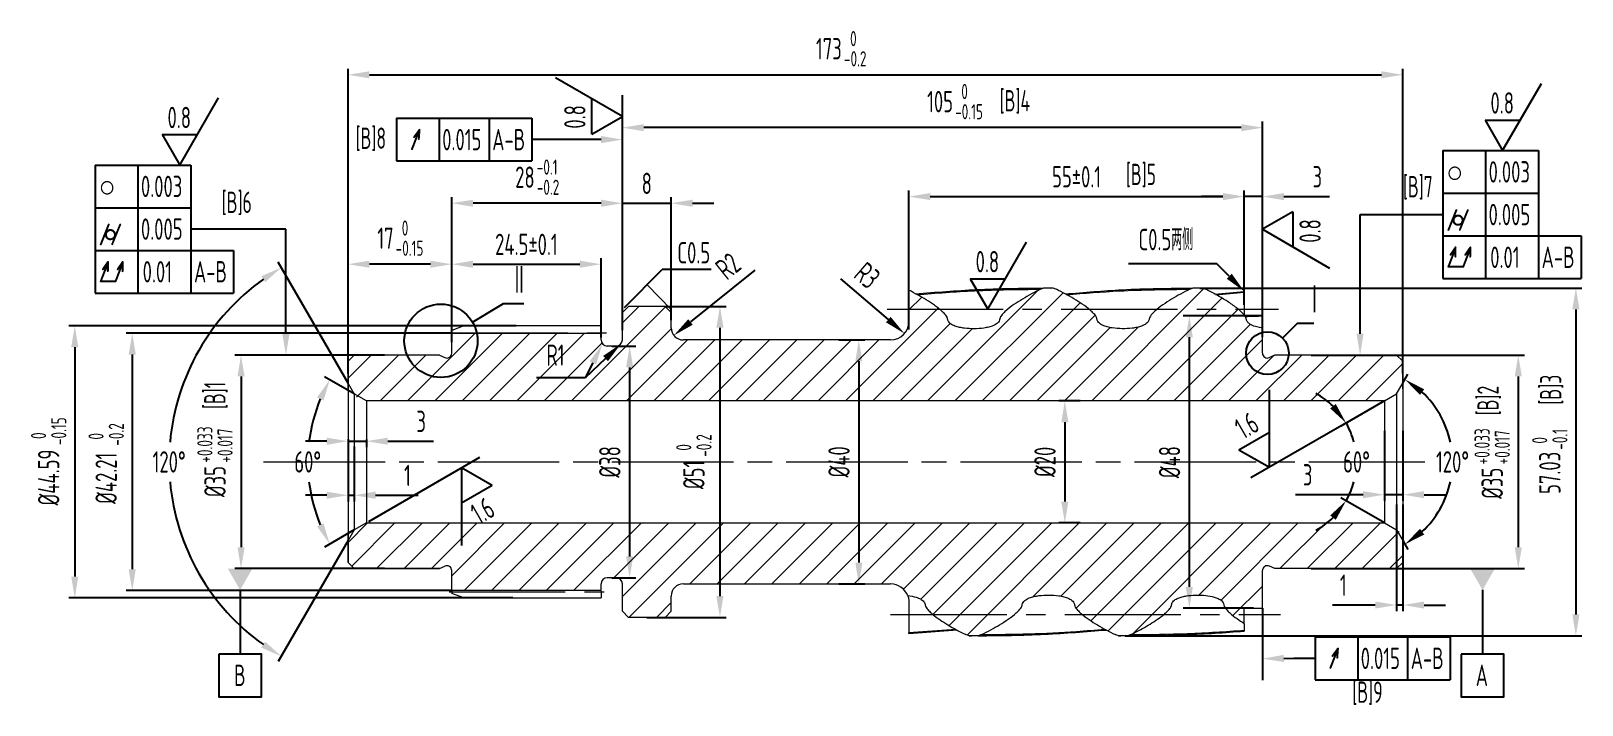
# Model space of a CAD drawing. Header units: millimetres. Extents: x 471 to 726, y 595 to 706.
import ezdxf

# ---------------------------------------------------------------- set-up
doc = ezdxf.new("R2010")
doc.units = ezdxf.units.MM
doc.linetypes.add('CENTER2', pattern=[28.574999, 19.049999, -3.175, 3.175, -3.175])
doc.layers.get('0').update_dxf_attribs({"lineweight": 18})
for name, color, linetype, lineweight in [('1粗实线层', 1, 'Continuous', 18), ('1轮廓实线层', 7, 'Continuous', 18), ('3中心线层', 1, 'CENTER2', 18), ('5剖面线层', 2, 'Continuous', 18), ('7标注层', 4, 'Continuous', 18), ('8符号标注层', 31, 'Continuous', 18)]:
    doc.layers.add(name, color=color, linetype=linetype, lineweight=lineweight)
doc.styles.add('PC_TEXTSTYLE', font='isocp.shx', dxfattribs={"width": 0.707, "bigfont": 'gbcbig.shx'})
doc.styles.add('PC_TEXTSTYLE4', font='isocp.shx', dxfattribs={"width": 0.707, "bigfont": 'gbcbig.shx'})
doc.styles.get("Standard").update_dxf_attribs({"font": 'txt.shx', "bigfont": 'gbcbig.shx'})
doc.dimstyles.new('GB_ANGULAR', dxfattribs={"dimtxt": 3.5, "dimasz": 3.5, "dimexe": 1, "dimexo": 0, "dimgap": 1.5, "dimtad": 1, "dimtih": 1, "dimtoh": 1, "dimdsep": 46, "dimtxsty": 'PC_TEXTSTYLE', "dimcen": 0, "dimdle": 7, "dimclrd": 256, "dimclrt": 3, "dimadec": 0, "dimazin": 2, "dimtfac": 0.71, "dimtdec": 3, "dimtmove": 0, "dimatfit": 3, "dimfxl": 1, "dimtolj": 1, "dimarcsym": 0})
doc.dimstyles.new('GB_LINEAR', dxfattribs={"dimtxt": 3.5, "dimasz": 3.5, "dimexe": 1, "dimexo": 0, "dimgap": 1.5, "dimtad": 1, "dimdsep": 46, "dimtxsty": 'PC_TEXTSTYLE', "dimcen": 0, "dimdle": 7, "dimclrd": 256, "dimclrt": 3, "dimadec": 0, "dimazin": 2, "dimtfac": 0.71, "dimtdec": 3, "dimtmove": 0, "dimatfit": 3, "dimfxl": 1, "dimtolj": 1, "dimarcsym": 0})
doc.dimstyles.new('GB_RADIAL', dxfattribs={"dimtxt": 3.5, "dimasz": 3.5, "dimexe": 1, "dimexo": 0, "dimgap": 1.5, "dimtad": 1, "dimdsep": 46, "dimtxsty": 'PC_TEXTSTYLE', "dimcen": 0, "dimdle": 7, "dimclrd": 256, "dimclrt": 3, "dimadec": 0, "dimazin": 2, "dimtfac": 0.71, "dimtdec": 3, "dimtmove": 0, "dimatfit": 2, "dimfxl": 1, "dimtolj": 1, "dimarcsym": 0})

msp = doc.modelspace()

# ---------------------------------------------------------------- texts
at = {"layer": '1粗实线层', "style": 'PC_TEXTSTYLE4', "width": 0.667}
for s, p in [('[B]4', (630.047, 692.624)), ('[B]8', (524.398, 686.483)), ('[B]5', (650.75, 680.541)), ('[B]7', (696.201, 678.536)), ('[B]6', (502.441, 675.968)), ('[B]9', (687.903, 595.658))]:
    msp.add_text(s, height=3.5, dxfattribs=at).set_placement(p)
for s, p in [('[B]3', (722.182, 644.551)), ('[B]1', (503.062, 643.816)), ('[B]2', (711.911, 642.787))]:
    msp.add_text(s, height=3.5, rotation=90, dxfattribs=at).set_placement(p)

# ---------------------------------------------------------------- blocks, each defined once
blk = doc.blocks.new('*X877')
at = {"layer": '7标注层', "color": 3, "char_height": 3.5, "attachment_point": 1, "rotation": 90, "style": 'PC_TEXTSTYLE'}
for s, insert, width in [('{\\H0.71x;\\C2; 0}', (717.4, 637.15), 13.0512), ('{\\H0.71x;\\C2;-0.1}', (720.71, 637.15), 13.0512), ('57.03', (718.55, 629.9), 42.0382)]:
    blk.add_mtext(s, dxfattribs=dict(at, insert=insert, width=width))
blk = doc.blocks.new('*X766')
at = {"layer": '7标注层'}
for points in [[(725.16, 660.17), (723.99, 660.17), (724.57, 663.67)], [(723.99, 610.14), (725.16, 610.14), (724.57, 606.64)]]:
    blk.add_hatch(color=256, dxfattribs=at).paths.add_polyline_path(points, flags=0)
at = {"layer": '7标注层', "color": 0, "lineweight": -2}
for p, q in [((662.9, 663.67), (725.57, 663.67)), ((650.66, 606.64), (725.57, 606.64))]:
    blk.add_line(p, q, dxfattribs=at)
at = {"layer": '7标注层', "lineweight": -2}
blk.add_line((724.57, 660.17), (724.57, 610.14), dxfattribs=at)
at = {"layer": '7标注层', "color": 3}
blk.add_blockref('*X877', (0, 0), dxfattribs=at)
blk = doc.blocks.new('*X1099')
at = {"layer": '7标注层', "color": 3, "char_height": 3.5, "attachment_point": 1, "rotation": 90, "style": 'PC_TEXTSTYLE'}
for s, insert, width in [('{\\H0.71x;\\C2;+0.033}', (707.95, 634.75), 23.5926), ('{\\H0.71x;\\C2;+0.017}', (711.26, 634.75), 23.5926), ('%%C35', (709.1, 629.1), 46.2166)]:
    blk.add_mtext(s, dxfattribs=dict(at, insert=insert, width=width))
blk = doc.blocks.new('*X988')
at = {"layer": '7标注层'}
for points in [[(715.71, 649.16), (714.54, 649.16), (715.12, 652.66)], [(714.54, 621.16), (715.71, 621.16), (715.12, 617.66)]]:
    blk.add_hatch(color=256, dxfattribs=at).paths.add_polyline_path(points, flags=0)
at = {"layer": '7标注层', "color": 0, "lineweight": -2}
for p, q in [((681.17, 652.66), (716.12, 652.66)), ((681.17, 617.66), (716.12, 617.66))]:
    blk.add_line(p, q, dxfattribs=at)
at = {"layer": '7标注层', "lineweight": -2}
blk.add_line((715.12, 649.16), (715.12, 621.16), dxfattribs=at)
at = {"layer": '7标注层', "color": 3}
blk.add_blockref('*X1099', (0, 0), dxfattribs=at)
blk = doc.blocks.new('*X111010')
at = {"layer": '7标注层'}
for points in [[(607.54, 651.66), (606.37, 651.66), (606.95, 655.16)], [(606.37, 618.66), (607.54, 618.66), (606.95, 615.16)]]:
    blk.add_hatch(color=256, dxfattribs=at).paths.add_polyline_path(points, flags=0)
at = {"layer": '7标注层', "color": 0, "lineweight": -2}
for p, q in [((603.68, 655.16), (607.95, 655.16)), ((603.68, 615.16), (607.95, 615.16))]:
    blk.add_line(p, q, dxfattribs=at)
at = {"layer": '7标注层', "lineweight": -2}
blk.add_line((606.95, 651.66), (606.95, 618.66), dxfattribs=at)
at = {"layer": '7标注层', "color": 3, "insert": (603.7, 635.16), "char_height": 3.5, "width": 10.9585, "attachment_point": 5, "rotation": 90, "style": 'PC_TEXTSTYLE'}
blk.add_mtext('%%C40', dxfattribs=at)
blk = doc.blocks.new('*X131212')
at = {"layer": '7标注层', "color": 3, "char_height": 3.5, "attachment_point": 1, "rotation": 90, "style": 'PC_TEXTSTYLE'}
for s, insert, width in [('{\\H0.71x;\\C2;-0.2}', (580.31, 635.99), 14.5571), ('{\\H0.71x;\\C2; 0}', (576.99, 635.99), 14.5571), ('%%C51', (578.14, 630.69), 35.7671)]:
    blk.add_mtext(s, dxfattribs=dict(at, insert=insert, width=width))
blk = doc.blocks.new('*X121111')
at = {"layer": '7标注层'}
for points in [[(584.75, 657.16), (583.58, 657.16), (584.17, 660.66)], [(583.58, 613.16), (584.75, 613.16), (584.17, 609.66)]]:
    blk.add_hatch(color=256, dxfattribs=at).paths.add_polyline_path(points, flags=0)
at = {"layer": '7标注层', "color": 0, "lineweight": -2}
for p, q in [((575.17, 660.66), (585.17, 660.66)), ((572.17, 609.66), (585.17, 609.66))]:
    blk.add_line(p, q, dxfattribs=at)
at = {"layer": '7标注层', "lineweight": -2}
blk.add_line((584.17, 657.16), (584.17, 613.16), dxfattribs=at)
at = {"layer": '7标注层', "color": 3}
blk.add_blockref('*X131212', (0, 0), dxfattribs=at)
blk = doc.blocks.new('*X141313')
at = {"layer": '7标注层'}
for points in [[(569.94, 650.66), (568.77, 650.66), (569.36, 654.16)], [(568.77, 619.66), (569.94, 619.66), (569.36, 616.16)]]:
    blk.add_hatch(color=256, dxfattribs=at).paths.add_polyline_path(points, flags=0)
at = {"layer": '7标注层', "color": 0, "lineweight": -2}
for p, q in [((566.42, 654.16), (570.36, 654.16)), ((566.42, 616.16), (570.36, 616.16))]:
    blk.add_line(p, q, dxfattribs=at)
at = {"layer": '7标注层', "lineweight": -2}
blk.add_line((569.36, 650.66), (569.36, 619.66), dxfattribs=at)
at = {"layer": '7标注层', "color": 3, "insert": (566.11, 635.16), "char_height": 3.5, "width": 10.605, "attachment_point": 5, "rotation": 90, "style": 'PC_TEXTSTYLE'}
blk.add_mtext('%%C38', dxfattribs=at)
blk = doc.blocks.new('*X161515')
at = {"layer": '7标注层', "color": 3, "char_height": 3.5, "attachment_point": 1, "rotation": 90, "style": 'PC_TEXTSTYLE'}
for s, insert, width in [('{\\H0.71x;\\C2;+0.033}', (498.44, 635.04), 23.5926), ('{\\H0.71x;\\C2;+0.017}', (501.75, 635.04), 23.5926), ('%%C35', (499.59, 629.38), 46.2166)]:
    blk.add_mtext(s, dxfattribs=dict(at, insert=insert, width=width))
blk = doc.blocks.new('*X151414')
at = {"layer": '7标注层'}
for points in [[(506.2, 649.16), (505.03, 649.16), (505.61, 652.66)], [(505.03, 621.16), (506.2, 621.16), (505.61, 617.66)]]:
    blk.add_hatch(color=256, dxfattribs=at).paths.add_polyline_path(points, flags=0)
at = {"layer": '7标注层', "color": 0, "lineweight": -2}
for p, q in [((529.17, 652.66), (504.61, 652.66)), ((529.17, 617.66), (504.61, 617.66))]:
    blk.add_line(p, q, dxfattribs=at)
at = {"layer": '7标注层', "lineweight": -2}
blk.add_line((505.61, 649.16), (505.61, 621.16), dxfattribs=at)
at = {"layer": '7标注层', "color": 3}
blk.add_blockref('*X161515', (0, 0), dxfattribs=at)
blk = doc.blocks.new('*X181717')
at = {"layer": '7标注层', "color": 3, "char_height": 3.5, "attachment_point": 1, "rotation": 90, "style": 'PC_TEXTSTYLE'}
for s, insert, width in [('{\\H0.71x;\\C2;-0.15}', (474.48, 637.91), 17.5689), ('{\\H0.71x;\\C2; 0}', (471.16, 637.91), 17.5689), ('%%C44.59', (472.31, 628.01), 57.1609)]:
    blk.add_mtext(s, dxfattribs=dict(at, insert=insert, width=width))
blk = doc.blocks.new('*X171616')
at = {"layer": '7标注层'}
for points in [[(478.92, 653.95), (477.75, 653.95), (478.34, 657.45)], [(477.75, 616.36), (478.92, 616.36), (478.34, 612.86)]]:
    blk.add_hatch(color=256, dxfattribs=at).paths.add_polyline_path(points, flags=0)
at = {"layer": '7标注层', "color": 0, "lineweight": -2}
for p, q in [((550.72, 657.45), (477.34, 657.45)), ((550.19, 612.86), (477.34, 612.86))]:
    blk.add_line(p, q, dxfattribs=at)
at = {"layer": '7标注层', "lineweight": -2}
blk.add_line((478.34, 653.95), (478.34, 616.36), dxfattribs=at)
at = {"layer": '7标注层', "color": 3}
blk.add_blockref('*X181717', (0, 0), dxfattribs=at)
blk = doc.blocks.new('*X201919')
at = {"layer": '7标注层', "color": 3, "char_height": 3.5, "attachment_point": 1, "style": 'PC_TEXTSTYLE'}
for s, insert, width in [('{\\H0.71x;\\C2; 0}', (604.51, 705.8), 14.5571), ('173', (599.92, 704.65), 32.9391), ('{\\H0.71x;\\C2;-0.2}', (604.51, 702.49), 14.5571)]:
    blk.add_mtext(s, dxfattribs=dict(at, insert=insert, width=width))
blk = doc.blocks.new('*X191818')
at = {"layer": '7标注层'}
for points in [[(526.67, 699.21), (526.67, 698.05), (523.17, 698.63)], [(692.67, 698.05), (692.67, 699.21), (696.17, 698.63)]]:
    blk.add_hatch(color=256, dxfattribs=at).paths.add_polyline_path(points, flags=0)
at = {"layer": '7标注层', "color": 0, "lineweight": -2}
for p, q in [((523.17, 649.66), (523.17, 699.63)), ((696.17, 649.66), (696.17, 699.63))]:
    blk.add_line(p, q, dxfattribs=at)
at = {"layer": '7标注层', "lineweight": -2}
blk.add_line((526.67, 698.63), (692.67, 698.63), dxfattribs=at)
at = {"layer": '7标注层', "color": 3}
blk.add_blockref('*X201919', (0, 0), dxfattribs=at)
blk = doc.blocks.new('*X212020')
at = {"layer": '7标注层'}
for points in [[(618.67, 679.25), (618.67, 678.08), (615.17, 678.66)], [(666.67, 678.08), (666.67, 679.25), (670.17, 678.66)]]:
    blk.add_hatch(color=256, dxfattribs=at).paths.add_polyline_path(points, flags=0)
at = {"layer": '7标注层', "color": 0, "lineweight": -2}
for p, q in [((615.17, 656.88), (615.17, 679.66)), ((670.17, 661.83), (670.17, 679.66))]:
    blk.add_line(p, q, dxfattribs=at)
at = {"layer": '7标注层', "lineweight": -2}
blk.add_line((618.67, 678.66), (666.67, 678.66), dxfattribs=at)
at = {"layer": '7标注层', "color": 3, "insert": (642.67, 681.91), "char_height": 3.5, "width": 15.554, "attachment_point": 5, "style": 'PC_TEXTSTYLE'}
blk.add_mtext('55%%P0.1', dxfattribs=at)
blk = doc.blocks.new('*X232222')
at = {"layer": '7标注层', "color": 3, "char_height": 3.5, "attachment_point": 1, "style": 'PC_TEXTSTYLE'}
for s, insert, width in [('{\\H0.71x;\\C2; 0}', (622.75, 697.13), 17.5689), ('105', (618.15, 695.98), 35.9509), ('{\\H0.71x;\\C2;-0.15}', (622.75, 693.82), 17.5689)]:
    blk.add_mtext(s, dxfattribs=dict(at, insert=insert, width=width))
blk = doc.blocks.new('*X222121')
at = {"layer": '7标注层'}
for points in [[(571.67, 690.54), (571.67, 689.37), (568.17, 689.96)], [(669.67, 689.37), (669.67, 690.54), (673.17, 689.96)]]:
    blk.add_hatch(color=256, dxfattribs=at).paths.add_polyline_path(points, flags=0)
at = {"layer": '7标注层', "color": 0, "lineweight": -2}
for p, q in [((568.17, 656.77), (568.17, 690.96)), ((673.17, 655.63), (673.17, 690.96))]:
    blk.add_line(p, q, dxfattribs=at)
at = {"layer": '7标注层', "lineweight": -2}
blk.add_line((669.67, 689.96), (571.67, 689.96), dxfattribs=at)
at = {"layer": '7标注层', "color": 3}
blk.add_blockref('*X232222', (0, 0), dxfattribs=at)
blk = doc.blocks.new('*X242323')
at = {"layer": '7标注层'}
for points in [[(543.67, 668.15), (543.67, 666.99), (540.17, 667.57)], [(561.17, 666.99), (561.17, 668.15), (564.67, 667.57)]]:
    blk.add_hatch(color=256, dxfattribs=at).paths.add_polyline_path(points, flags=0)
at = {"layer": '7标注层', "color": 0, "lineweight": -2}
for p, q in [((540.17, 654.8), (540.17, 668.57)), ((564.67, 655.57), (564.67, 668.57))]:
    blk.add_line(p, q, dxfattribs=at)
at = {"layer": '7标注层', "lineweight": -2}
blk.add_line((543.67, 667.57), (561.17, 667.57), dxfattribs=at)
at = {"layer": '7标注层', "color": 3, "insert": (552.42, 670.82), "char_height": 3.5, "width": 20.503, "attachment_point": 5, "style": 'PC_TEXTSTYLE'}
blk.add_mtext('24.5%%P0.1', dxfattribs=at)
blk = doc.blocks.new('*X262525')
at = {"layer": '7标注层', "color": 3, "char_height": 3.5, "attachment_point": 1, "style": 'PC_TEXTSTYLE'}
for s, insert, width in [('{\\H0.71x;\\C2;-0.1}', (554.12, 684.74), 14.5571), ('28', (550.58, 683.59), 28.6971), ('{\\H0.71x;\\C2;-0.2}', (554.12, 681.43), 14.5571)]:
    blk.add_mtext(s, dxfattribs=dict(at, insert=insert, width=width))
blk = doc.blocks.new('*X252424')
at = {"layer": '7标注层'}
for points in [[(543.67, 678.15), (543.67, 676.99), (540.17, 677.57)], [(564.67, 676.99), (564.67, 678.15), (568.17, 677.57)]]:
    blk.add_hatch(color=256, dxfattribs=at).paths.add_polyline_path(points, flags=0)
at = {"layer": '7标注层', "color": 0, "lineweight": -2}
for p, q in [((540.17, 654.8), (540.17, 678.57)), ((568.17, 657.16), (568.17, 678.57))]:
    blk.add_line(p, q, dxfattribs=at)
at = {"layer": '7标注层', "lineweight": -2}
blk.add_line((564.67, 677.57), (543.67, 677.57), dxfattribs=at)
at = {"layer": '7标注层', "color": 3}
blk.add_blockref('*X262525', (0, 0), dxfattribs=at)
blk = doc.blocks.new('*X272626')
at = {"layer": '7标注层'}
for points in [[(564.67, 676.98), (564.67, 678.15), (568.17, 677.57)], [(579.67, 678.15), (579.67, 676.98), (576.17, 677.57)]]:
    blk.add_hatch(color=256, dxfattribs=at).paths.add_polyline_path(points, flags=0)
at = {"layer": '7标注层', "lineweight": -2}
for p, q in [((564.67, 677.57), (561.17, 677.57)), ((568.17, 677.57), (576.17, 677.57)), ((579.67, 677.57), (583.17, 677.57))]:
    blk.add_line(p, q, dxfattribs=at)
at = {"layer": '7标注层', "color": 0, "lineweight": -2}
for p, q in [((568.17, 658.24), (568.17, 678.57)), ((576.17, 658.41), (576.17, 678.57))]:
    blk.add_line(p, q, dxfattribs=at)
at = {"layer": '7标注层', "color": 3, "insert": (572.17, 680.82), "char_height": 3.5, "width": 2.4745, "attachment_point": 5, "style": 'PC_TEXTSTYLE'}
blk.add_mtext('8', dxfattribs=at)
blk = doc.blocks.new('*X292828')
at = {"layer": '7标注层', "color": 3, "char_height": 3.5, "attachment_point": 1, "style": 'PC_TEXTSTYLE'}
for s, insert, width in [('{\\H0.71x;\\C2; 0}', (530.97, 674.74), 17.5689), ('17', (527.97, 673.59), 29.5879), ('{\\H0.71x;\\C2;-0.15}', (530.97, 671.43), 17.5689)]:
    blk.add_mtext(s, dxfattribs=dict(at, insert=insert, width=width))
blk = doc.blocks.new('*X282727')
at = {"layer": '7标注层'}
for points in [[(526.67, 668.15), (526.67, 666.99), (523.17, 667.57)], [(536.67, 666.99), (536.67, 668.15), (540.17, 667.57)]]:
    blk.add_hatch(color=256, dxfattribs=at).paths.add_polyline_path(points, flags=0)
at = {"layer": '7标注层', "color": 0, "lineweight": -2}
for p, q in [((523.17, 650.66), (523.17, 668.57)), ((540.17, 654.8), (540.17, 668.57))]:
    blk.add_line(p, q, dxfattribs=at)
at = {"layer": '7标注层', "lineweight": -2}
blk.add_line((536.67, 667.57), (526.67, 667.57), dxfattribs=at)
at = {"layer": '7标注层', "color": 3}
blk.add_blockref('*X292828', (0, 0), dxfattribs=at)
blk = doc.blocks.new('*X313030')
at = {"layer": '7标注层', "color": 3, "char_height": 3.5, "attachment_point": 1, "rotation": 90, "style": 'PC_TEXTSTYLE'}
for s, insert, width in [('{\\H0.71x;\\C2;-0.2}', (483.91, 637.81), 14.5571), ('{\\H0.71x;\\C2; 0}', (480.59, 637.81), 14.5571), ('%%C42.21', (481.74, 628.27), 52.7351)]:
    blk.add_mtext(s, dxfattribs=dict(at, insert=insert, width=width))
blk = doc.blocks.new('*X302929')
at = {"layer": '7标注层'}
for points in [[(488.35, 652.76), (487.18, 652.76), (487.77, 656.26)], [(487.18, 617.55), (488.35, 617.55), (487.77, 614.05)]]:
    blk.add_hatch(color=256, dxfattribs=at).paths.add_polyline_path(points, flags=0)
at = {"layer": '7标注层', "color": 0, "lineweight": -2}
for p, q in [((540.17, 656.26), (486.77, 656.26)), ((540.17, 614.05), (486.77, 614.05))]:
    blk.add_line(p, q, dxfattribs=at)
at = {"layer": '7标注层', "lineweight": -2}
blk.add_line((487.77, 652.76), (487.77, 617.55), dxfattribs=at)
at = {"layer": '7标注层', "color": 3}
blk.add_blockref('*X313030', (0, 0), dxfattribs=at)
blk = doc.blocks.new('*X323131')
at = {"layer": '8符号标注层', "lineweight": 25}
blk.add_hatch(color=4, dxfattribs=at).paths.add_polyline_path([(707.24, 617.66), (709.26, 614.16), (711.28, 617.66)], flags=0)
at = {"layer": '8符号标注层', "color": 4, "lineweight": 25}
blk.add_lwpolyline([(709.26, 614.16), (709.26, 603.66)], dxfattribs=at)
at = {"layer": '8符号标注层', "color": 31, "lineweight": 25}
blk.add_lwpolyline([(705.76, 603.66), (705.76, 596.66), (712.76, 596.66), (712.76, 603.66), (705.76, 603.66)], dxfattribs=at)
at = {"layer": '8符号标注层', "color": 3, "lineweight": 25, "insert": (708.15, 598.41), "char_height": 3.5, "width": 2.121, "attachment_point": 7}
blk.add_mtext('{\\Fisocp,GBCBIG;\\W0.707;A}', dxfattribs=at)
blk = doc.blocks.new('*X333232')
at = {"layer": '8符号标注层', "lineweight": 25}
blk.add_hatch(color=4, dxfattribs=at).paths.add_polyline_path([(503.44, 617.66), (505.46, 614.16), (507.48, 617.66)], flags=0)
at = {"layer": '8符号标注层', "color": 4, "lineweight": 25}
blk.add_lwpolyline([(505.46, 614.16), (505.46, 603.66)], dxfattribs=at)
at = {"layer": '8符号标注层', "color": 31, "lineweight": 25}
blk.add_lwpolyline([(501.96, 603.66), (501.96, 596.66), (508.96, 596.66), (508.96, 603.66), (501.96, 603.66)], dxfattribs=at)
at = {"layer": '8符号标注层', "color": 3, "lineweight": 25, "insert": (504.47, 598.41), "char_height": 3.5, "width": 1.8559, "attachment_point": 7}
blk.add_mtext('{\\Fisocp,GBCBIG;\\W0.707;B}', dxfattribs=at)
blk = doc.blocks.new('*X343333')
at = {"layer": '8符号标注层', "lineweight": 25}
blk.add_hatch(color=4, dxfattribs=at).paths.add_polyline_path([(689.17, 652.66), (689.76, 656.16), (688.59, 656.16)], flags=0)
at = {"layer": '8符号标注层', "color": 31, "lineweight": 25}
for points in [[(702.75, 686.21), (702.75, 679.21)], [(702.75, 686.21), (709.75, 686.21)], [(709.75, 686.21), (709.75, 679.21)], [(709.75, 686.21), (718.43, 686.21)], [(718.43, 686.21), (718.43, 679.21)], [(702.75, 679.21), (702.75, 672.21)], [(702.75, 679.21), (709.75, 679.21)], [(709.75, 679.21), (709.75, 672.21)], [(709.75, 679.21), (718.43, 679.21)], [(718.43, 679.21), (718.43, 672.21)], [(702.75, 672.21), (702.75, 665.21)], [(702.75, 672.21), (709.75, 672.21)], [(709.75, 672.21), (709.75, 665.21)], [(709.75, 672.21), (718.43, 672.21)], [(718.43, 672.21), (718.43, 665.21)], [(718.43, 672.21), (725.43, 672.21)], [(725.43, 672.21), (725.43, 665.21)], [(702.75, 665.21), (709.75, 665.21)], [(709.75, 665.21), (718.43, 665.21)], [(718.43, 665.21), (725.43, 665.21)]]:
    blk.add_lwpolyline(points, dxfattribs=at)
at = {"layer": '8符号标注层', "color": 4, "lineweight": 25}
for points in [[(689.17, 656.16), (689.2, 675.71)], [(689.2, 675.71), (702.75, 675.71)]]:
    blk.add_lwpolyline(points, dxfattribs=at)
at = {"layer": '8符号标注层', "color": 3, "lineweight": 25, "char_height": 3.5, "attachment_point": 7}
for s, insert, width in [('{\\Fisocp,GBCBIG;\\W0.707;0.003}', (710.25, 680.96), 10.3399), ('{\\Famgdt;e}', (703.29, 680.96), 2.25), ('{\\Fisocp,GBCBIG;\\W0.707;0.005}', (710.25, 673.96), 10.3399), ('{\\Famgdt;g}', (703.29, 673.04), 2.25), ('{\\Famgdt;t}', (703.29, 666.98), 1.125), ('{\\Fisocp,GBCBIG;\\W0.707;0.01}', (710.52, 666.96), 7.1584), ('{\\Fisocp,GBCBIG;\\W0.707;A-B}', (718.96, 666.96), 7.1584)]:
    blk.add_mtext(s, dxfattribs=dict(at, insert=insert, width=width))
blk = doc.blocks.new('*X353434')
at = {"layer": '8符号标注层', "lineweight": 25}
blk.add_hatch(color=4, dxfattribs=at).paths.add_polyline_path([(512.97, 652.66), (513.56, 656.16), (512.39, 656.16)], flags=0)
at = {"layer": '8符号标注层', "color": 31, "lineweight": 25}
for points in [[(481.69, 683.83), (481.69, 676.83)], [(481.69, 683.83), (488.69, 683.83)], [(488.69, 683.83), (488.69, 676.83)], [(488.69, 683.83), (497.37, 683.83)], [(497.37, 683.83), (497.37, 676.83)], [(481.69, 676.83), (481.69, 669.83)], [(481.69, 676.83), (488.69, 676.83)], [(488.69, 676.83), (488.69, 669.83)], [(488.69, 676.83), (497.37, 676.83)], [(497.37, 676.83), (497.37, 669.83)], [(481.69, 669.83), (481.69, 662.83)], [(481.69, 669.83), (488.69, 669.83)], [(488.69, 669.83), (488.69, 662.83)], [(488.69, 669.83), (497.37, 669.83)], [(497.37, 669.83), (497.37, 662.83)], [(497.37, 669.83), (504.37, 669.83)], [(504.37, 669.83), (504.37, 662.83)], [(481.69, 662.83), (488.69, 662.83)], [(488.69, 662.83), (497.37, 662.83)], [(497.37, 662.83), (504.37, 662.83)]]:
    blk.add_lwpolyline(points, dxfattribs=at)
at = {"layer": '8符号标注层', "color": 4, "lineweight": 25}
for points in [[(512.97, 673.33), (497.37, 673.33)], [(512.97, 656.16), (512.97, 673.33)]]:
    blk.add_lwpolyline(points, dxfattribs=at)
at = {"layer": '8符号标注层', "color": 3, "lineweight": 25, "char_height": 3.5, "attachment_point": 7}
for s, insert, width in [('{\\Fisocp,GBCBIG;\\W0.707;0.003}', (489.19, 678.58), 10.3399), ('{\\Famgdt;e}', (482.23, 678.58), 2.25), ('{\\Famgdt;g}', (482.23, 670.67), 2.25), ('{\\Fisocp,GBCBIG;\\W0.707;0.005}', (489.19, 671.58), 10.3399), ('{\\Famgdt;t}', (482.23, 664.6), 1.125), ('{\\Fisocp,GBCBIG;\\W0.707;0.01}', (489.47, 664.58), 7.1584), ('{\\Fisocp,GBCBIG;\\W0.707;A-B}', (497.9, 664.58), 7.1584)]:
    blk.add_mtext(s, dxfattribs=dict(at, insert=insert, width=width))
blk = doc.blocks.new('*X373636')
at = {"layer": '8符号标注层', "color": 31, "lineweight": 25}
for points in [[(492.66, 688.83), (495.55, 683.83), (501.9, 694.83)], [(492.66, 688.83), (498.43, 688.83)]]:
    blk.add_lwpolyline(points, dxfattribs=at)
at = {"layer": '8符号标注层', "color": 3, "lineweight": 25, "insert": (493.55, 689.88), "char_height": 3.5, "width": 5.3025, "attachment_point": 7}
blk.add_mtext('{\\Fisocp,GBCBIG;\\W0.707;0.8}', dxfattribs=at)
blk = doc.blocks.new('*X383737')
at = {"layer": '8符号标注层', "color": 31, "lineweight": 25}
for points in [[(709.67, 691.21), (712.56, 686.21), (718.91, 697.21)], [(709.67, 691.21), (715.44, 691.21)]]:
    blk.add_lwpolyline(points, dxfattribs=at)
at = {"layer": '8符号标注层', "color": 3, "lineweight": 25, "insert": (710.56, 692.26), "char_height": 3.5, "width": 5.3025, "attachment_point": 7}
blk.add_mtext('{\\Fisocp,GBCBIG;\\W0.707;0.8}', dxfattribs=at)
blk = doc.blocks.new('*X393838')
at = {"layer": '8符号标注层', "color": 31, "lineweight": 25}
for points in [[(678.17, 676.18), (673.17, 673.29), (684.17, 666.94)], [(678.17, 676.18), (678.17, 670.41)]]:
    blk.add_lwpolyline(points, dxfattribs=at)
at = {"layer": '8符号标注层', "color": 3, "lineweight": 25, "insert": (682.72, 671.09), "char_height": 3.5, "width": 5.3025, "attachment_point": 7, "rotation": 90}
blk.add_mtext('{\\Fisocp,GBCBIG;\\W0.707;0.8}', dxfattribs=at)
blk = doc.blocks.new('*X414040')
at = {"layer": '8符号标注层', "lineweight": 25}
blk.add_hatch(color=4, dxfattribs=at).paths.add_polyline_path([(568.17, 688), (564.67, 688.59), (564.67, 687.42)], flags=0)
at = {"layer": '8符号标注层', "color": 31, "lineweight": 25}
for points in [[(531.11, 691.5), (531.11, 684.5)], [(531.11, 691.5), (538.11, 691.5)], [(538.11, 691.5), (538.11, 684.5)], [(538.11, 691.5), (546.29, 691.5)], [(546.29, 691.5), (546.29, 684.5)], [(546.29, 691.5), (553.29, 691.5)], [(553.29, 691.5), (553.29, 684.5)], [(531.11, 684.5), (538.11, 684.5)], [(538.11, 684.5), (546.29, 684.5)], [(546.29, 684.5), (553.29, 684.5)]]:
    blk.add_lwpolyline(points, dxfattribs=at)
at = {"layer": '8符号标注层', "color": 4, "lineweight": 25}
for points in [[(555.63, 688), (553.29, 688)], [(564.67, 688), (555.63, 688)]]:
    blk.add_lwpolyline(points, dxfattribs=at)
at = {"layer": '8符号标注层', "color": 3, "lineweight": 25, "char_height": 3.5, "attachment_point": 7}
for s, insert, width in [('{\\Famgdt;h}', (533.28, 686.27), 2.25), ('{\\Fisocp,GBCBIG;\\W0.707;0.015}', (538.61, 686.25), 9.5445), ('{\\Fisocp,GBCBIG;\\W0.707;A-B}', (546.82, 686.25), 7.1584)]:
    blk.add_mtext(s, dxfattribs=dict(at, insert=insert, width=width))
blk = doc.blocks.new('*X424141')
at = {"layer": '8符号标注层', "color": 31, "lineweight": 25}
for points in [[(563.17, 688.91), (568.17, 691.79), (557.17, 698.15)], [(563.17, 688.91), (563.17, 694.68)]]:
    blk.add_lwpolyline(points, dxfattribs=at)
at = {"layer": '8符号标注层', "color": 4, "lineweight": 25}
blk.add_lwpolyline([(568.17, 679.07), (568.17, 695.29)], dxfattribs=at)
at = {"layer": '8符号标注层', "color": 3, "lineweight": 25, "insert": (562.12, 689.8), "char_height": 3.5, "width": 5.3025, "attachment_point": 7, "rotation": 90}
blk.add_mtext('{\\Fisocp,GBCBIG;\\W0.707;0.8}', dxfattribs=at)
blk = doc.blocks.new('*X434242')
at = {"layer": '8符号标注层', "color": 31, "lineweight": 25}
blk.add_lwpolyline([(676.44, 655.46), (678.92, 657.93), (681.58, 657.93)], dxfattribs=at)
at = {"layer": '8符号标注层', "color": 31, "linetype": 'Continuous', "lineweight": 25}
blk.add_circle((673.97, 652.98), 3.5, dxfattribs=at)
at = {"layer": '8符号标注层', "color": 3, "lineweight": 25, "insert": (680.43, 659.21), "char_height": 5, "width": 1.1421, "attachment_point": 7}
blk.add_mtext('{\\Fisocp,GBCBIG;\\W0.707;Ⅰ}', dxfattribs=at)
blk = doc.blocks.new('*X444343')
at = {"layer": '8符号标注层', "color": 31, "lineweight": 25}
blk.add_lwpolyline([(543.56, 658.09), (548.68, 661.15), (552.01, 661.15)], dxfattribs=at)
at = {"layer": '8符号标注层', "color": 31, "linetype": 'Continuous', "lineweight": 25}
blk.add_circle((538.4, 655.02), 6.01, dxfattribs=at)
at = {"layer": '8符号标注层', "color": 3, "lineweight": 25, "insert": (549.97, 662.42), "char_height": 5, "width": 2.7736, "attachment_point": 7}
blk.add_mtext('{\\Fisocp,GBCBIG;\\W0.707;Ⅱ}', dxfattribs=at)
blk = doc.blocks.new('*X454444')
at = {"layer": '7标注层', "color": 4, "lineweight": 25}
for points in [[(568.49, 660.5), (574.69, 666.7)], [(582.75, 666.7), (574.69, 666.7)]]:
    blk.add_lwpolyline(points, dxfattribs=at)
at = {"layer": '7标注层', "color": 3, "lineweight": 25, "insert": (577.18, 667.7), "char_height": 3.5, "width": 7.6886, "attachment_point": 7}
blk.add_mtext('{\\Fisocp,GBCBIG;\\W0.707;C0.5}', dxfattribs=at)
blk = doc.blocks.new('*X484747')
at = {"layer": '7标注层'}
for points in [[(519.67, 629.11), (519.67, 630.28), (523.17, 629.69)], [(527.67, 630.28), (527.67, 629.11), (524.17, 629.69)]]:
    blk.add_hatch(color=256, dxfattribs=at).paths.add_polyline_path(points, flags=0)
at = {"layer": '7标注层', "color": 0, "lineweight": -2}
for p, q in [((523.17, 637.66), (523.17, 628.69)), ((524.17, 637.66), (524.17, 628.69))]:
    blk.add_line(p, q, dxfattribs=at)
at = {"layer": '7标注层', "lineweight": -2}
for p, q in [((519.67, 629.69), (516.17, 629.69)), ((523.17, 629.69), (524.17, 629.69)), ((527.67, 629.69), (534.66, 629.69))]:
    blk.add_line(p, q, dxfattribs=at)
at = {"layer": '7标注层', "color": 3, "insert": (532.91, 632.94), "char_height": 3.5, "width": 1.414, "attachment_point": 5, "style": 'PC_TEXTSTYLE'}
blk.add_mtext('1', dxfattribs=at)
blk = doc.blocks.new('*X494848')
at = {"layer": '7标注层'}
for points in [[(519.67, 637.96), (519.67, 639.13), (523.17, 638.55)], [(529.67, 639.13), (529.67, 637.96), (526.17, 638.55)]]:
    blk.add_hatch(color=256, dxfattribs=at).paths.add_polyline_path(points, flags=0)
at = {"layer": '7标注层', "color": 0, "lineweight": -2}
for p, q in [((523.17, 638.86), (523.17, 637.55)), ((526.17, 638.81), (526.17, 637.55))]:
    blk.add_line(p, q, dxfattribs=at)
at = {"layer": '7标注层', "lineweight": -2}
for p, q in [((519.67, 638.55), (516.17, 638.55)), ((523.17, 638.55), (526.17, 638.55)), ((529.67, 638.55), (537.16, 638.55))]:
    blk.add_line(p, q, dxfattribs=at)
at = {"layer": '7标注层', "color": 3, "insert": (535.16, 641.8), "char_height": 3.5, "width": 2.121, "attachment_point": 5, "style": 'PC_TEXTSTYLE'}
blk.add_mtext('3', dxfattribs=at)
blk = doc.blocks.new('*X504949')
at = {"layer": '7标注层'}
for points in [[(519.14, 645.23), (518.09, 645.74), (520.16, 648.62)], [(518.09, 624.57), (519.14, 625.09), (520.16, 621.69)]]:
    blk.add_hatch(color=256, dxfattribs=at).paths.add_polyline_path(points, flags=0)
at = {"layer": '7标注层', "color": 0, "lineweight": -2}
for p, q in [((524.17, 646.31), (519.3, 649.12)), ((524.17, 624), (519.3, 621.19))]:
    blk.add_line(p, q, dxfattribs=at)
at = {"layer": '7标注层', "lineweight": -2}
for start, end in [(157.4505, 173.0697), (186.9303, 202.5495)]:
    blk.add_arc((543.49, 635.16), 26.93, start, end, dxfattribs=at)
at = {"layer": '7标注层', "color": 3, "insert": (516.55, 635.16), "char_height": 3.5, "width": 8.484, "attachment_point": 5, "style": 'PC_TEXTSTYLE'}
blk.add_mtext('60%%D', dxfattribs=at)
blk = doc.blocks.new('*X515050')
at = {"layer": '7标注层'}
for points in [[(509.58, 664.64), (508.95, 665.62), (512.21, 667.02)], [(508.95, 604.7), (509.58, 605.68), (512.21, 603.29)]]:
    blk.add_hatch(color=256, dxfattribs=at).paths.add_polyline_path(points, flags=0)
at = {"layer": '7标注层', "color": 0, "lineweight": -2}
for p, q in [((523.17, 648.04), (511.71, 667.89)), ((523.17, 622.27), (511.71, 602.43))]:
    blk.add_line(p, q, dxfattribs=at)
at = {"layer": '7标注层', "lineweight": -2}
for start, end in [(125.4525, 174.9323), (185.0677, 234.5475)]:
    blk.add_arc((530.61, 635.16), 36.79, start, end, dxfattribs=at)
at = {"layer": '7标注层', "color": 3, "insert": (493.82, 635.16), "char_height": 3.5, "width": 10.9585, "attachment_point": 5, "style": 'PC_TEXTSTYLE'}
blk.add_mtext('120%%D', dxfattribs=at)
blk = doc.blocks.new('*X545353')
at = {"layer": '7标注层'}
for points in [[(684.27, 643.93), (685.19, 644.65), (686.88, 641.53)], [(685.19, 625.67), (684.27, 626.38), (686.88, 628.79)]]:
    blk.add_hatch(color=256, dxfattribs=at).paths.add_polyline_path(points, flags=0)
at = {"layer": '7标注层', "color": 0, "lineweight": -2}
for p, q in [((693.17, 645.16), (686.02, 641.03)), ((693.17, 625.16), (686.02, 629.29))]:
    blk.add_line(p, q, dxfattribs=at)
at = {"layer": '7标注层', "lineweight": -2}
for start, end in [(45.7883, 61.5767), (14.7776, 30), (330, 345.2224), (298.4233, 314.2117)]:
    blk.add_arc((675.85, 635.16), 12.74, start, end, dxfattribs=at)
at = {"layer": '7标注层', "color": 3, "insert": (688.59, 635.16), "char_height": 3.5, "width": 8.484, "attachment_point": 5, "style": 'PC_TEXTSTYLE'}
blk.add_mtext('60%%D', dxfattribs=at)
blk = doc.blocks.new('*X555454')
at = {"layer": '7标注层'}
for points in [[(691.67, 611.11), (691.67, 612.27), (695.17, 611.69)], [(699.67, 612.27), (699.67, 611.11), (696.17, 611.69)]]:
    blk.add_hatch(color=256, dxfattribs=at).paths.add_polyline_path(points, flags=0)
at = {"layer": '7标注层', "color": 0, "lineweight": -2}
for p, q in [((695.17, 628.19), (695.17, 610.69)), ((696.17, 628.19), (696.17, 610.69))]:
    blk.add_line(p, q, dxfattribs=at)
at = {"layer": '7标注层', "lineweight": -2}
for p, q in [((691.67, 611.69), (684.67, 611.69)), ((696.17, 611.69), (695.17, 611.69)), ((699.67, 611.69), (703.17, 611.69))]:
    blk.add_line(p, q, dxfattribs=at)
at = {"layer": '7标注层', "color": 3, "insert": (686.42, 614.94), "char_height": 3.5, "width": 1.414, "attachment_point": 5, "style": 'PC_TEXTSTYLE'}
blk.add_mtext('1', dxfattribs=at)
blk = doc.blocks.new('*X565555')
at = {"layer": '7标注层'}
for points in [[(689.67, 629.2), (689.67, 630.36), (693.17, 629.78)], [(699.67, 630.36), (699.67, 629.2), (696.17, 629.78)]]:
    blk.add_hatch(color=256, dxfattribs=at).paths.add_polyline_path(points, flags=0)
at = {"layer": '7标注层', "color": 0, "lineweight": -2}
for p, q in [((693.17, 640.25), (693.17, 628.78)), ((696.17, 640.25), (696.17, 628.78))]:
    blk.add_line(p, q, dxfattribs=at)
at = {"layer": '7标注层', "lineweight": -2}
for p, q in [((689.67, 629.78), (678.59, 629.78)), ((696.17, 629.78), (693.17, 629.78)), ((699.67, 629.78), (703.17, 629.78))]:
    blk.add_line(p, q, dxfattribs=at)
at = {"layer": '7标注层', "color": 3, "insert": (680.58, 633.03), "char_height": 3.5, "width": 2.121, "attachment_point": 5, "style": 'PC_TEXTSTYLE'}
blk.add_mtext('3', dxfattribs=at)
blk = doc.blocks.new('*X585757')
at = {"layer": '7标注层', "lineweight": 25}
blk.add_hatch(color=4, dxfattribs=at).paths.add_polyline_path([(670.17, 663.12), (668.12, 666.02), (667.29, 665.2)], flags=0)
at = {"layer": '7标注层', "color": 4, "lineweight": 25}
for points in [[(665.67, 667.66), (651.19, 667.66)], [(667.71, 665.61), (665.67, 667.66)]]:
    blk.add_lwpolyline(points, dxfattribs=at)
at = {"layer": '7标注层', "color": 3, "lineweight": 25, "insert": (652.82, 669.86), "char_height": 3.5, "width": 15.7528, "attachment_point": 7}
blk.add_mtext('{\\Fisocp,GBCBIG;\\W0.707;C0.5两侧}', dxfattribs=at)
blk = doc.blocks.new('*X595858')
at = {"layer": '7标注层'}
for points in [[(641.33, 641.66), (640.16, 641.66), (640.74, 645.16)], [(640.16, 628.66), (641.33, 628.66), (640.74, 625.16)]]:
    blk.add_hatch(color=256, dxfattribs=at).paths.add_polyline_path(points, flags=0)
at = {"layer": '7标注层', "color": 0, "lineweight": -2}
for p, q in [((643.26, 645.16), (639.74, 645.16)), ((643.26, 625.16), (639.74, 625.16))]:
    blk.add_line(p, q, dxfattribs=at)
at = {"layer": '7标注层', "lineweight": -2}
blk.add_line((640.74, 641.66), (640.74, 628.66), dxfattribs=at)
at = {"layer": '7标注层', "color": 3, "insert": (637.49, 635.16), "char_height": 3.5, "width": 10.9585, "attachment_point": 5, "rotation": 90, "style": 'PC_TEXTSTYLE'}
blk.add_mtext('%%C20', dxfattribs=at)
blk = doc.blocks.new('*X626161')
at = {"layer": '7标注层'}
for points in [[(699.69, 647.07), (699, 646.13), (696.53, 648.68)], [(699, 624.19), (699.69, 623.25), (696.53, 621.64)]]:
    blk.add_hatch(color=256, dxfattribs=at).paths.add_polyline_path(points, flags=0)
at = {"layer": '7标注层', "color": 0, "lineweight": -2}
for p, q in [((696.17, 648.04), (697.03, 649.54)), ((696.17, 622.27), (697.03, 620.77))]:
    blk.add_line(p, q, dxfattribs=at)
at = {"layer": '7标注层', "lineweight": -2}
for start, end in [(12.0173, 47.1259), (312.8741, 347.9827)]:
    blk.add_arc((688.73, 635.16), 15.61, start, end, dxfattribs=at)
at = {"layer": '7标注层', "color": 3, "insert": (704.34, 635.16), "char_height": 3.5, "width": 10.9585, "attachment_point": 5, "style": 'PC_TEXTSTYLE'}
blk.add_mtext('120%%D', dxfattribs=at)
blk = doc.blocks.new('*X636262')
at = {"layer": '8符号标注层', "color": 4, "lineweight": 25}
blk.add_lwpolyline([(526.6, 625.41), (544.81, 635.92)], dxfattribs=at)
at = {"layer": '8符号标注层', "color": 31, "lineweight": 25}
for points in [[(546.78, 631.28), (541.78, 634.17), (541.78, 621.47)], [(546.78, 631.28), (541.78, 628.4)]]:
    blk.add_lwpolyline(points, dxfattribs=at)
at = {"layer": '8符号标注层', "color": 3, "lineweight": 25, "insert": (544.64, 624.79), "char_height": 3.5, "width": 7.5382, "attachment_point": 7, "rotation": 30}
blk.add_mtext('{\\Fisocp,GBCBIG;\\W0.707;1.6}', dxfattribs=at)
blk = doc.blocks.new('*X646363')
at = {"layer": '8符号标注层', "color": 31, "lineweight": 25}
for points in [[(669.31, 637.16), (674.31, 634.27), (674.31, 646.97)], [(669.31, 637.16), (674.31, 640.05)]]:
    blk.add_lwpolyline(points, dxfattribs=at)
at = {"layer": '8符号标注层', "color": 4, "lineweight": 25}
blk.add_lwpolyline([(692.73, 644.91), (671.28, 632.52)], dxfattribs=at)
at = {"layer": '8符号标注层', "color": 3, "lineweight": 25, "insert": (669.99, 638.76), "char_height": 3.5, "width": 7.5382, "attachment_point": 7, "rotation": 30}
blk.add_mtext('{\\Fisocp,GBCBIG;\\W0.707;1.6}', dxfattribs=at)
blk = doc.blocks.new('*X656464')
at = {"layer": '7标注层'}
blk.add_hatch(color=256, dxfattribs=at).paths.add_polyline_path([(611.41, 658.04), (612.17, 658.93), (614.44, 656.2)], flags=0)
at = {"layer": '7标注层', "lineweight": -2}
blk.add_line((603.95, 665.2), (611.79, 658.48), dxfattribs=at)
at = {"layer": '7标注层', "color": 3, "insert": (608.33, 665.73), "char_height": 3.5, "width": 8.8504, "attachment_point": 5, "rotation": 319.3821, "style": 'PC_TEXTSTYLE'}
blk.add_mtext('R3', dxfattribs=at)
blk = doc.blocks.new('*X666565')
at = {"layer": '7标注层'}
blk.add_hatch(color=256, dxfattribs=at).paths.add_polyline_path([(578.97, 658.55), (579.7, 657.64), (576.61, 655.9)], flags=0)
at = {"layer": '7标注层', "lineweight": -2}
blk.add_line((589.88, 666.59), (579.34, 658.1), dxfattribs=at)
at = {"layer": '7标注层', "color": 3, "insert": (585.51, 667.25), "char_height": 3.5, "width": 9.0712, "attachment_point": 5, "rotation": 38.8521, "style": 'PC_TEXTSTYLE'}
blk.add_mtext('R2', dxfattribs=at)
blk = doc.blocks.new('*X676666')
at = {"layer": '8符号标注层', "lineweight": 25}
blk.add_hatch(color=4, dxfattribs=at).paths.add_polyline_path([(673.17, 602.89), (676.68, 602.35), (676.66, 603.52)], flags=0)
at = {"layer": '8符号标注层', "color": 4, "lineweight": 25}
for points in [[(673.17, 611.16), (673.17, 599.39)], [(676.67, 602.93), (678.28, 602.95)], [(678.28, 602.95), (681.78, 602.95)]]:
    blk.add_lwpolyline(points, dxfattribs=at)
at = {"layer": '8符号标注层', "color": 31, "lineweight": 25}
for points in [[(681.78, 606.45), (681.78, 599.45)], [(681.78, 606.45), (688.78, 606.45)], [(688.78, 606.45), (688.78, 599.45)], [(688.78, 606.45), (696.96, 606.45)], [(696.96, 606.45), (696.96, 599.45)], [(696.96, 606.45), (703.96, 606.45)], [(703.96, 606.45), (703.96, 599.45)], [(681.78, 599.45), (688.78, 599.45)], [(688.78, 599.45), (696.96, 599.45)], [(696.96, 599.45), (703.96, 599.45)]]:
    blk.add_lwpolyline(points, dxfattribs=at)
at = {"layer": '8符号标注层', "color": 3, "lineweight": 25, "char_height": 3.5, "attachment_point": 7}
for s, insert, width in [('{\\Famgdt;h}', (683.94, 601.22), 2.25), ('{\\Fisocp,GBCBIG;\\W0.707;0.015}', (689.28, 601.2), 9.5445), ('{\\Fisocp,GBCBIG;\\W0.707;A-B}', (697.49, 601.2), 7.1584)]:
    blk.add_mtext(s, dxfattribs=dict(at, insert=insert, width=width))
blk = doc.blocks.new('*X686767')
at = {"layer": '7标注层'}
for points in [[(666.67, 678.07), (666.67, 679.24), (670.17, 678.66)], [(676.67, 679.24), (676.67, 678.07), (673.17, 678.66)]]:
    blk.add_hatch(color=256, dxfattribs=at).paths.add_polyline_path(points, flags=0)
at = {"layer": '7标注层', "color": 0, "lineweight": -2}
for p, q in [((670.17, 660.9), (670.17, 679.66)), ((673.17, 658.03), (673.17, 679.66))]:
    blk.add_line(p, q, dxfattribs=at)
at = {"layer": '7标注层', "lineweight": -2}
for p, q in [((666.67, 678.66), (663.17, 678.66)), ((673.17, 678.66), (670.17, 678.66)), ((676.67, 678.66), (684.16, 678.66))]:
    blk.add_line(p, q, dxfattribs=at)
at = {"layer": '7标注层', "color": 3, "insert": (682.16, 681.91), "char_height": 3.5, "width": 2.121, "attachment_point": 5, "style": 'PC_TEXTSTYLE'}
blk.add_mtext('3', dxfattribs=at)
blk = doc.blocks.new('*X696868')
at = {"layer": '7标注层'}
for points in [[(661.75, 655.59), (660.58, 655.59), (661.17, 659.09)], [(660.58, 614.66), (661.75, 614.66), (661.17, 611.16)]]:
    blk.add_hatch(color=256, dxfattribs=at).paths.add_polyline_path(points, flags=0)
at = {"layer": '7标注层', "color": 0, "lineweight": -2}
for p, q in [((673.17, 659.09), (660.17, 659.09)), ((671.67, 611.16), (660.17, 611.16))]:
    blk.add_line(p, q, dxfattribs=at)
at = {"layer": '7标注层', "lineweight": -2}
blk.add_line((661.17, 614.66), (661.17, 655.59), dxfattribs=at)
at = {"layer": '7标注层', "color": 3, "insert": (657.92, 635.12), "char_height": 3.5, "width": 10.9585, "attachment_point": 5, "rotation": 90, "style": 'PC_TEXTSTYLE'}
blk.add_mtext('%%C48', dxfattribs=at)
blk = doc.blocks.new('*X706969')
at = {"layer": '8符号标注层', "color": 31, "lineweight": 25}
for points in [[(625.22, 665.19), (628.11, 660.19), (634.46, 671.19)], [(625.22, 665.19), (631, 665.19)]]:
    blk.add_lwpolyline(points, dxfattribs=at)
at = {"layer": '8符号标注层', "color": 3, "lineweight": 25, "insert": (626.11, 666.24), "char_height": 3.5, "width": 5.3025, "attachment_point": 7}
blk.add_mtext('{\\Fisocp,GBCBIG;\\W0.707;0.8}', dxfattribs=at)
blk = doc.blocks.new('*X717070')
at = {"layer": '7标注层', "lineweight": 25}
for points in [[(564.9, 654.51), (562.8, 651.66), (563.84, 651.13)], [(567.93, 654.52), (565, 652.52), (565.81, 651.68)]]:
    blk.add_hatch(color=4, dxfattribs=at).paths.add_polyline_path(points, flags=0)
at = {"layer": '7标注层', "color": 4, "lineweight": 25}
for points in [[(565.4, 652.1), (562.06, 648.92)], [(563.32, 651.39), (562.06, 648.92)], [(562.06, 648.92), (554.09, 648.92)]]:
    blk.add_lwpolyline(points, dxfattribs=at)
at = {"layer": '7标注层', "color": 3, "lineweight": 25, "insert": (555.72, 650.92), "char_height": 3.5, "width": 3.7118, "attachment_point": 7}
blk.add_mtext('{\\Fisocp,GBCBIG;\\W0.707;R1}', dxfattribs=at)

# ---------------------------------------------------------------- dimensions: what is measured, and where the dimension line sits
at = {"layer": '7标注层'}
for base, p1, p2, text, picture, middle in [((696.167, 698.629), (523.167, 649.657), (696.167, 649.657), '\\A1;<>{\\C2;{\\H0.71x;\\S 0^ -0.2;}}', '*X191818', (604.035, 698.629)), ((568.167, 689.955), (673.167, 655.632), (568.167, 656.772), '\\A1;<>{\\C2;{\\H0.71x;\\S 0^ -0.15;}}', '*X222121', (622.647, 689.955))]:
    dim = msp.add_linear_dim(base=base, p1=p1, p2=p2, text=text, dimstyle='GB_LINEAR', override={"dimscale": 1, "dimsah": 1, "dimtfill": 1, "dimtzin": 12}, dxfattribs=at)
    dim.commit()
    dim.dimension.update_dxf_attribs({"geometry": picture, "text_midpoint": middle, "dimtype": 160})
for base, p1, p2, text, picture, middle in [((478.337, 612.864), (550.719, 657.451), (550.193, 612.864), '\\A1;%%C<>{\\C2;{\\H0.71x;\\S 0^ -0.15;}}', '*X171616', (478.337, 635.157)), ((487.767, 614.054), (540.167, 656.261), (540.167, 614.054), '\\A1;%%C<>{\\C2;{\\H0.71x;\\S 0^ -0.2;}}', '*X302929', (487.767, 634.858)), ((715.125, 617.657), (681.167, 652.657), (681.167, 617.657), '\\A1;%%C<>{\\C2;{\\H0.71x;\\S+0.033^ +0.017;}}', '*X988', (715.125, 634.875)), ((724.573, 606.643), (662.904, 663.672), (650.655, 606.643), '\\A1;<>{\\C2;{\\H0.71x;\\S 0^ -0.1;}}', '*X766', (724.573, 635.157))]:
    dim = msp.add_linear_dim(base=base, p1=p1, p2=p2, angle=90, text=text, dimstyle='GB_LINEAR', override={"dimscale": 1, "dimsah": 1, "dimtfill": 1, "dimtzin": 12}, dxfattribs=at)
    dim.commit()
    dim.dimension.update_dxf_attribs({"geometry": picture, "text_midpoint": middle, "dimtype": 160})
for base, p1, p2, text, picture, middle in [((540.167, 677.569), (568.167, 657.155), (540.167, 654.804), '\\A1;<>{\\C2;{\\H0.71x;\\S-0.1^ -0.2;}}', '*X252424', (554.167, 681.845)), ((670.167, 678.664), (615.167, 656.882), (670.167, 661.833), '<>{\\C3;%%P0.1}', '*X212020', (642.667, 681.914)), ((523.167, 667.569), (540.167, 654.804), (523.167, 650.657), '\\A1;<>{\\C2;{\\H0.71x;\\S 0^ -0.15;}}', '*X282727', (531.667, 671.845)), ((564.667, 667.569), (540.167, 654.804), (564.667, 655.569), '<>{\\C3;%%P0.1}', '*X242323', (552.417, 670.819))]:
    dim = msp.add_linear_dim(base=base, p1=p1, p2=p2, text=text, dimstyle='GB_LINEAR', override={"dimscale": 1, "dimsah": 1, "dimtfill": 1, "dimtzin": 12}, dxfattribs=at)
    dim.commit()
    dim.dimension.update_dxf_attribs({"geometry": picture, "text_midpoint": middle})
for base, p1, p2, picture, middle in [((576.167, 677.567), (568.167, 658.245), (576.167, 658.407), '*X272626', (572.167, 680.817)), ((526.167, 638.547), (523.167, 638.862), (526.167, 638.81), '*X494848', (535.162, 641.797)), ((524.167, 629.695), (523.167, 637.665), (524.167, 637.665), '*X484747', (532.915, 632.945))]:
    dim = msp.add_linear_dim(base=base, p1=p1, p2=p2, dimstyle='GB_LINEAR', override={"dimscale": 1, "dimsah": 1, "dimtfill": 1, "dimtzin": 12}, dxfattribs=at)
    dim.commit()
    dim.dimension.update_dxf_attribs({"geometry": picture, "text_midpoint": middle})
for base, p1, p2, picture, middle in [((670.167, 678.657), (673.167, 658.026), (670.167, 660.902), '*X686767', (682.162, 678.657)), ((693.167, 629.781), (696.167, 640.249), (693.167, 640.249), '*X565555', (680.583, 629.781)), ((695.167, 611.69), (696.167, 628.192), (695.167, 628.192), '*X555454', (686.42, 611.69))]:
    dim = msp.add_linear_dim(base=base, p1=p1, p2=p2, dimstyle='GB_LINEAR', override={"dimscale": 1, "dimsah": 1, "dimtfill": 1, "dimtzin": 12}, dxfattribs=at)
    dim.commit()
    dim.dimension.update_dxf_attribs({"geometry": picture, "text_midpoint": middle, "dimtype": 160})
for base, p1, p2, text, override, picture, middle in [((505.614, 617.657), (529.167, 652.657), (529.167, 617.657), '\\A1;%%C<>{\\C2;{\\H0.71x;\\S+0.033^ +0.017;}}', {"dimscale": 1, "dimsah": 1, "dimtfill": 1, "dimtzin": 12}, '*X151414', (501.338, 635.157)), ((584.167, 609.657), (575.167, 660.657), (572.167, 609.657), '\\A1;%%C<>{\\C2;{\\H0.71x;\\S 0^ -0.2;}}', {"dimscale": 1, "dimsah": 1, "dimtfill": 1, "dimtzin": 12}, '*X121111', (579.892, 635.157)), ((661.167, 659.089), (671.667, 611.157), (673.167, 659.089), '%%C<>', {"dimscale": 1, "dimdec": 0, "dimsah": 1, "dimtfill": 1, "dimtzin": 12}, '*X696868', (657.917, 635.123)), ((569.358, 616.157), (566.417, 654.157), (566.417, 616.157), '%%C<>', {"dimscale": 1, "dimsah": 1, "dimtfill": 1, "dimtzin": 12}, '*X141313', (566.108, 635.157)), ((606.954, 615.157), (603.684, 655.157), (603.684, 615.157), '%%C<>', {"dimscale": 1, "dimsah": 1, "dimtfill": 1, "dimtzin": 12}, '*X111010', (603.704, 635.157)), ((640.745, 625.157), (643.262, 645.157), (643.262, 625.157), '%%C<>', {"dimscale": 1, "dimsah": 1, "dimtfill": 1, "dimtzin": 12}, '*X595858', (637.495, 635.157))]:
    dim = msp.add_linear_dim(base=base, p1=p1, p2=p2, angle=90, text=text, dimstyle='GB_LINEAR', override=override, dxfattribs=at)
    dim.commit()
    dim.dimension.update_dxf_attribs({"geometry": picture, "text_midpoint": middle})
for center, mpoint, picture, middle in [((578.167, 657.157), (576.61, 655.903), '*X666565', (587.552, 664.717)), ((612.167, 658.157), (614.445, 656.204), '*X656464', (606.216, 663.262))]:
    dim = msp.add_radius_dim(center=center, mpoint=mpoint, dimstyle='GB_RADIAL', override={"dimscale": 1, "dimpost": 'R<>', "dimsah": 1, "dimatfit": 0, "dimtfill": 1, "dimtzin": 12}, dxfattribs=at)
    dim.commit()
    dim.dimension.update_dxf_attribs({"geometry": picture, "text_midpoint": middle, "dimtype": 164})
dim = msp.add_angular_dim_2l(base=(493.815, 635.157), line1=((524.167, 646.312), (523.167, 648.044)), line2=((524.167, 624.003), (523.167, 622.271)), dimstyle='GB_ANGULAR', override={"dimscale": 1, "dimtad": 0, "dimtih": 1, "dimtoh": 1, "dimsah": 1, "dimadec": 2, "dimtdec": 2, "dimtfill": 1, "dimtzin": 8}, dxfattribs=at)
dim.commit()
dim.dimension.update_dxf_attribs({"geometry": '*X515050', "text_midpoint": (493.815, 635.157), "dimtype": 162})
for base, line1, line2, picture, middle in [((516.5534, 635.1575), ((526.1675, 645.1575), (524.1675, 646.3122)), ((526.1675, 625.1575), (524.1675, 624.0028)), '*X504949', (516.5534, 635.1575)), ((704.337, 635.157), ((695.167, 624.003), (696.167, 622.271)), ((695.167, 646.312), (696.167, 648.044)), '*X626161', (704.337, 635.157)), ((688.5887, 635.1575), ((693.1675, 625.1575), (695.1675, 624.0028)), ((693.1675, 645.1575), (695.1675, 646.3122)), '*X545353', (688.5887, 635.1575))]:
    dim = msp.add_angular_dim_2l(base=base, line1=line1, line2=line2, dimstyle='GB_ANGULAR', override={"dimscale": 1, "dimtad": 0, "dimtih": 1, "dimtoh": 1, "dimsah": 1, "dimadec": 2, "dimtdec": 2, "dimtfill": 1, "dimtzin": 8}, dxfattribs=at)
    dim.commit()
    dim.dimension.update_dxf_attribs({"geometry": picture, "text_midpoint": middle})

# ---------------------------------------------------------------- hatches: boundary and pattern name
at = {"layer": '5剖面线层'}
h = msp.add_hatch(dxfattribs=at)
h.set_pattern_fill('ANSI31', color=256, style=0, pattern_type=0)
edge = h.paths.add_edge_path(flags=0)
edge.add_line((575.167, 660.657), (569.167, 660.657))
edge.add_line((569.167, 660.657), (568.167, 659.657))
edge.add_line((568.167, 659.657), (568.167, 655.157))
edge.add_arc((567.167, 655.157), 1, -90, 0, ccw=False)
edge.add_line((567.167, 654.157), (565.667, 654.157))
edge.add_arc((565.667, 655.157), 1, 180, 270, ccw=False)
edge.add_line((564.667, 655.157), (564.667, 656.262))
edge.add_line((564.667, 656.262), (540.167, 656.262))
edge.add_line((540.167, 656.262), (540.167, 652.657))
edge.add_line((540.167, 652.657), (524.167, 652.657))
edge.add_line((524.167, 652.657), (523.167, 651.657))
edge.add_line((523.167, 651.657), (523.167, 647.157))
edge.add_line((523.167, 647.157), (525.167, 645.157))
edge.add_line((525.167, 645.157), (694.167, 645.157))
edge.add_line((694.167, 645.157), (696.167, 647.157))
edge.add_line((696.167, 647.157), (696.167, 651.657))
edge.add_line((696.167, 651.657), (695.167, 652.657))
edge.add_line((695.167, 652.657), (673.167, 652.657))
edge.add_line((673.167, 652.657), (673.167, 657.096))
edge.add_spline(control_points=[(673.167, 657.096), (672.539, 657.181), (671.897, 657.312), (671.335, 657.605), (671.174, 657.689), (671.02, 657.791), (670.886, 657.914), (670.786, 658.007), (670.695, 658.113), (670.629, 658.233), (670.563, 658.353), (670.522, 658.488), (670.496, 658.623), (670.468, 658.768), (670.408, 658.908), (670.33, 659.034), (670.304, 659.076), (670.276, 659.117), (670.247, 659.157)], knot_values=[0, 0, 0, 0, 1.9218264, 1.9218264, 1.9218264, 2.4645516, 2.4645516, 2.4645516, 2.8728209, 2.8728209, 2.8728209, 3.2832211, 3.2832211, 3.2832211, 3.7291763, 3.7291763, 3.7291763, 3.877352, 3.877352, 3.877352, 3.877352], weights=[1, 1, 1, 1, 1, 1, 1, 1, 1, 1, 1, 1, 1, 1, 1, 1, 1, 1, 1], degree=3, periodic=0)
edge.add_line((670.247, 659.157), (670.167, 659.157))
edge.add_line((670.167, 659.157), (670.167, 659.264))
edge.add_spline(control_points=[(670.167, 659.264), (669.985, 659.494), (669.773, 659.701), (669.555, 659.898), (668.899, 660.49), (668.166, 660.996), (667.42, 661.47), (666.27, 662.2), (665.07, 662.851), (663.858, 663.472)], knot_values=[0, 0, 0, 0, 0.8830641, 0.8830641, 0.8830641, 3.5376815, 3.5376815, 3.5376815, 7.6249258, 7.6249258, 7.6249258, 7.6249258], weights=[1, 1, 1, 1, 1, 1, 1, 1, 1, 1], degree=3, periodic=0)
edge.add_line((663.858, 663.472), (663.858, 663.472))
edge.add_spline(control_points=[(663.858, 663.472), (663.661, 663.538), (663.464, 663.605), (663.267, 663.672)], knot_values=[0, 0, 0, 0, 0.6239195, 0.6239195, 0.6239195, 0.6239195], weights=[1, 1, 1, 1], degree=3, periodic=0)
edge.add_spline(control_points=[(663.267, 663.672), (663.025, 663.672), (662.783, 663.672), (662.541, 663.672)], knot_values=[0, 0, 0, 0, 0.7256831, 0.7256831, 0.7256831, 0.7256831], weights=[1, 1, 1, 1], degree=3, periodic=0)
edge.add_spline(control_points=[(662.541, 663.672), (662.3, 663.672), (662.058, 663.672), (661.816, 663.672)], knot_values=[0, 0, 0, 0, 0.7256533, 0.7256533, 0.7256533, 0.7256533], weights=[1, 1, 1, 1], degree=3, periodic=0)
edge.add_spline(control_points=[(661.816, 663.672), (661.619, 663.605), (661.422, 663.538), (661.225, 663.472)], knot_values=[0, 0, 0, 0, 0.6238429, 0.6238429, 0.6238429, 0.6238429], weights=[1, 1, 1, 1], degree=3, periodic=0)
edge.add_spline(control_points=[(661.225, 663.472), (659.855, 662.77), (658.497, 662.032), (657.215, 661.178), (656.55, 660.735), (655.897, 660.261), (655.323, 659.705), (655.146, 659.533), (654.975, 659.351), (654.832, 659.15), (654.686, 658.943), (654.621, 658.688), (654.546, 658.447), (654.502, 658.305), (654.429, 658.17), (654.334, 658.056), (654.217, 657.915), (654.07, 657.796), (653.914, 657.699), (653.63, 657.522), (653.309, 657.405), (652.988, 657.313), (651.97, 657.024), (650.887, 656.966), (649.83, 657.001), (649.203, 657.023), (648.574, 657.084), (647.962, 657.221), (647.64, 657.293), (647.319, 657.385), (647.017, 657.518), (646.817, 657.606), (646.622, 657.715), (646.454, 657.854), (646.345, 657.945), (646.244, 658.05), (646.167, 658.169), (646.089, 658.289), (646.038, 658.428), (646.007, 658.568), (645.977, 658.699), (645.943, 658.832), (645.878, 658.95), (645.716, 659.245), (645.479, 659.496), (645.236, 659.729), (644.194, 660.73), (642.937, 661.494), (641.685, 662.215), (640.921, 662.655), (640.143, 663.07), (639.359, 663.472)], knot_values=[0, 0, 0, 0, 4.515098, 4.515098, 4.515098, 6.859711, 6.859711, 6.859711, 7.5820858, 7.5820858, 7.5820858, 8.3374113, 8.3374113, 8.3374113, 8.7865045, 8.7865045, 8.7865045, 9.3418073, 9.3418073, 9.3418073, 10.3539221, 10.3539221, 10.3539221, 13.5847938, 13.5847938, 13.5847938, 15.4897616, 15.4897616, 15.4897616, 16.4914684, 16.4914684, 16.4914684, 17.1555154, 17.1555154, 17.1555154, 17.586152, 17.586152, 17.586152, 18.0229611, 18.0229611, 18.0229611, 18.4295555, 18.4295555, 18.4295555, 19.4485075, 19.4485075, 19.4485075, 23.849179, 23.849179, 23.849179, 26.5230852, 26.5230852, 26.5230852, 26.5230852], weights=[1, 1, 1, 1, 1, 1, 1, 1, 1, 1, 1, 1, 1, 1, 1, 1, 1, 1, 1, 1, 1, 1, 1, 1, 1, 1, 1, 1, 1, 1, 1, 1, 1, 1, 1, 1, 1, 1, 1, 1, 1, 1, 1, 1, 1, 1, 1, 1, 1, 1, 1, 1], degree=3, periodic=0)
edge.add_spline(control_points=[(639.359, 663.472), (639.162, 663.538), (638.965, 663.605), (638.768, 663.672)], knot_values=[0, 0, 0, 0, 0.6238367, 0.6238367, 0.6238367, 0.6238367], weights=[1, 1, 1, 1], degree=3, periodic=0)
edge.add_spline(control_points=[(638.768, 663.672), (638.526, 663.672), (638.285, 663.672), (638.043, 663.672)], knot_values=[0, 0, 0, 0, 0.7255391, 0.7255391, 0.7255391, 0.7255391], weights=[1, 1, 1, 1], degree=3, periodic=0)
edge.add_spline(control_points=[(638.043, 663.672), (637.801, 663.672), (637.559, 663.672), (637.317, 663.672)], knot_values=[0, 0, 0, 0, 0.7255895, 0.7255895, 0.7255895, 0.7255895], weights=[1, 1, 1, 1], degree=3, periodic=0)
edge.add_spline(control_points=[(637.317, 663.672), (637.12, 663.605), (636.923, 663.538), (636.726, 663.472)], knot_values=[0, 0, 0, 0, 0.6238567, 0.6238567, 0.6238567, 0.6238567], weights=[1, 1, 1, 1], degree=3, periodic=0)
edge.add_spline(control_points=[(636.726, 663.472), (635.357, 662.77), (634, 662.033), (632.719, 661.18), (632.054, 660.737), (631.401, 660.264), (630.827, 659.708), (630.647, 659.533), (630.473, 659.348), (630.328, 659.143), (630.18, 658.932), (630.12, 658.671), (630.04, 658.426), (630, 658.303), (629.937, 658.186), (629.858, 658.085), (629.751, 657.948), (629.617, 657.832), (629.472, 657.736), (629.217, 657.565), (628.925, 657.448), (628.632, 657.356), (627.714, 657.068), (626.73, 656.992), (625.768, 656.994), (624.717, 656.996), (623.628, 657.078), (622.65, 657.463), (622.466, 657.536), (622.286, 657.622), (622.121, 657.731), (621.955, 657.841), (621.799, 657.978), (621.686, 658.142), (621.603, 658.262), (621.547, 658.401), (621.513, 658.542), (621.471, 658.718), (621.417, 658.896), (621.321, 659.049), (621.087, 659.42), (620.756, 659.726), (620.425, 660.013), (618.919, 661.322), (617.133, 662.286), (615.365, 663.211), (615.299, 663.245), (615.233, 663.28), (615.168, 663.314)], knot_values=[0, 0, 0, 0, 4.5281942, 4.5281942, 4.5281942, 6.879625, 6.879625, 6.879625, 7.6174519, 7.6174519, 7.6174519, 8.3890386, 8.3890386, 8.3890386, 8.78051, 8.78051, 8.78051, 9.3058395, 9.3058395, 9.3058395, 10.2412839, 10.2412839, 10.2412839, 13.1944016, 13.1944016, 13.1944016, 16.4285527, 16.4285527, 16.4285527, 17.0236555, 17.0236555, 17.0236555, 17.6300172, 17.6300172, 17.6300172, 18.0699477, 18.0699477, 18.0699477, 18.6135863, 18.6135863, 18.6135863, 19.9305273, 19.9305273, 19.9305273, 25.9560569, 25.9560569, 25.9560569, 26.1787549, 26.1787549, 26.1787549, 26.1787549], weights=[1, 1, 1, 1, 1, 1, 1, 1, 1, 1, 1, 1, 1, 1, 1, 1, 1, 1, 1, 1, 1, 1, 1, 1, 1, 1, 1, 1, 1, 1, 1, 1, 1, 1, 1, 1, 1, 1, 1, 1, 1, 1, 1, 1, 1, 1, 1, 1, 1], degree=3, periodic=0)
edge.add_line((615.168, 663.314), (615.167, 658.157))
edge.add_arc((612.167, 658.157), 3, 270, 360, ccw=False)
edge.add_line((612.167, 655.157), (578.167, 655.157))
edge.add_arc((578.167, 657.157), 2, 180, 270, ccw=False)
edge.add_line((576.167, 657.157), (576.167, 659.657))
edge.add_line((576.167, 659.657), (575.167, 660.657))
h = msp.add_hatch(dxfattribs=at)
h.set_pattern_fill('ANSI31', color=256, style=0, pattern_type=0)
edge = h.paths.add_edge_path(flags=0)
edge.add_line((673.167, 617.657), (695.167, 617.657))
edge.add_line((695.167, 617.657), (696.167, 618.657))
edge.add_line((696.167, 618.657), (696.167, 623.157))
edge.add_line((696.167, 623.157), (694.167, 625.157))
edge.add_line((694.167, 625.157), (525.167, 625.157))
edge.add_line((525.167, 625.157), (523.167, 623.157))
edge.add_line((523.167, 623.157), (523.167, 618.657))
edge.add_line((523.167, 618.657), (524.167, 617.657))
edge.add_line((524.167, 617.657), (540.167, 617.657))
edge.add_line((540.167, 617.657), (540.167, 614.053))
edge.add_line((540.167, 614.053), (564.667, 614.053))
edge.add_line((564.667, 614.053), (564.667, 615.157))
edge.add_arc((565.667, 615.157), 1, 90, 180, ccw=False)
edge.add_line((565.667, 616.157), (567.167, 616.157))
edge.add_arc((567.167, 615.157), 1, 0, 90, ccw=False)
edge.add_line((568.167, 615.157), (568.167, 610.657))
edge.add_line((568.167, 610.657), (569.167, 609.657))
edge.add_line((569.167, 609.657), (575.167, 609.657))
edge.add_line((575.167, 609.657), (576.167, 610.657))
edge.add_line((576.167, 610.657), (576.167, 613.157))
edge.add_arc((578.167, 613.157), 2, 90, 180, ccw=False)
edge.add_line((578.167, 615.157), (612.167, 615.157))
edge.add_arc((612.167, 612.157), 3, 21.24413, 90, ccw=False)
edge.add_spline(control_points=[(614.964, 613.245), (615.457, 613.188), (615.949, 613.099), (616.421, 612.947), (616.682, 612.862), (616.94, 612.758), (617.172, 612.612), (617.308, 612.526), (617.437, 612.425), (617.546, 612.305), (617.633, 612.208), (617.708, 612.097), (617.758, 611.976), (617.917, 611.594), (618.046, 611.177), (618.323, 610.87), (619.115, 609.992), (620.131, 609.332), (621.134, 608.708), (622.217, 608.034), (623.341, 607.425), (624.477, 606.843)], knot_values=[0, 0, 0, 0, 1.5273872, 1.5273872, 1.5273872, 2.369348, 2.369348, 2.369348, 2.8644582, 2.8644582, 2.8644582, 3.2655622, 3.2655622, 3.2655622, 4.5218399, 4.5218399, 4.5218399, 8.0428297, 8.0428297, 8.0428297, 11.8291064, 11.8291064, 11.8291064, 11.8291064], weights=[1, 1, 1, 1, 1, 1, 1, 1, 1, 1, 1, 1, 1, 1, 1, 1, 1, 1, 1, 1, 1, 1], degree=3, periodic=0)
edge.add_spline(control_points=[(624.477, 606.843), (624.674, 606.777), (624.871, 606.71), (625.067, 606.643)], knot_values=[0, 0, 0, 0, 0.6237733, 0.6237733, 0.6237733, 0.6237733], weights=[1, 1, 1, 1], degree=3, periodic=0)
edge.add_spline(control_points=[(625.067, 606.643), (625.309, 606.643), (625.551, 606.643), (625.793, 606.643)], knot_values=[0, 0, 0, 0, 0.7257201, 0.7257201, 0.7257201, 0.7257201], weights=[1, 1, 1, 1], degree=3, periodic=0)
edge.add_line((625.793, 606.643), (625.793, 606.643))
edge.add_spline(control_points=[(625.793, 606.643), (626.035, 606.643), (626.277, 606.643), (626.519, 606.643)], knot_values=[0, 0, 0, 0, 0.7255747, 0.7255747, 0.7255747, 0.7255747], weights=[1, 1, 1, 1], degree=3, periodic=0)
edge.add_spline(control_points=[(626.519, 606.643), (626.715, 606.71), (626.912, 606.777), (627.11, 606.843)], knot_values=[0, 0, 0, 0, 0.6237615, 0.6237615, 0.6237615, 0.6237615], weights=[1, 1, 1, 1], degree=3, periodic=0)
edge.add_spline(control_points=[(627.11, 606.843), (628.542, 607.577), (629.962, 608.349), (631.293, 609.254), (631.981, 609.722), (632.663, 610.22), (633.228, 610.831), (633.369, 610.984), (633.503, 611.147), (633.607, 611.327), (633.685, 611.461), (633.726, 611.615), (633.761, 611.766), (633.797, 611.916), (633.858, 612.065), (633.948, 612.191), (634.045, 612.325), (634.169, 612.44), (634.303, 612.537), (634.531, 612.701), (634.793, 612.818), (635.059, 612.911), (635.872, 613.195), (636.751, 613.288), (637.612, 613.315), (638.586, 613.345), (639.579, 613.292), (640.525, 613.058), (640.81, 612.988), (641.093, 612.9), (641.359, 612.778), (641.563, 612.685), (641.76, 612.57), (641.927, 612.421), (642.032, 612.328), (642.127, 612.22), (642.197, 612.099), (642.267, 611.977), (642.311, 611.839), (642.338, 611.701), (642.366, 611.56), (642.421, 611.421), (642.495, 611.298), (642.692, 610.973), (642.969, 610.7), (643.25, 610.444), (644.523, 609.285), (646.045, 608.418), (647.557, 607.593), (648.026, 607.336), (648.5, 607.087), (648.976, 606.843)], knot_values=[0, 0, 0, 0, 4.7738757, 4.7738757, 4.7738757, 7.2444076, 7.2444076, 7.2444076, 7.8589188, 7.8589188, 7.8589188, 8.3207297, 8.3207297, 8.3207297, 8.7871242, 8.7871242, 8.7871242, 9.282118, 9.282118, 9.282118, 10.1258133, 10.1258133, 10.1258133, 12.7347482, 12.7347482, 12.7347482, 15.6837299, 15.6837299, 15.6837299, 16.5635038, 16.5635038, 16.5635038, 17.2365851, 17.2365851, 17.2365851, 17.6562786, 17.6562786, 17.6562786, 18.0793263, 18.0793263, 18.0793263, 18.5155257, 18.5155257, 18.5155257, 19.6643543, 19.6643543, 19.6643543, 24.9048313, 24.9048313, 24.9048313, 26.5276799, 26.5276799, 26.5276799, 26.5276799], weights=[1, 1, 1, 1, 1, 1, 1, 1, 1, 1, 1, 1, 1, 1, 1, 1, 1, 1, 1, 1, 1, 1, 1, 1, 1, 1, 1, 1, 1, 1, 1, 1, 1, 1, 1, 1, 1, 1, 1, 1, 1, 1, 1, 1, 1, 1, 1, 1, 1, 1, 1, 1], degree=3, periodic=0)
edge.add_line((648.976, 606.843), (648.976, 606.843))
edge.add_spline(control_points=[(648.976, 606.843), (649.173, 606.777), (649.37, 606.71), (649.567, 606.643)], knot_values=[0, 0, 0, 0, 0.6238215, 0.6238215, 0.6238215, 0.6238215], weights=[1, 1, 1, 1], degree=3, periodic=0)
edge.add_spline(control_points=[(649.567, 606.643), (649.809, 606.643), (650.05, 606.643), (650.292, 606.643)], knot_values=[0, 0, 0, 0, 0.7256421, 0.7256421, 0.7256421, 0.7256421], weights=[1, 1, 1, 1], degree=3, periodic=0)
edge.add_spline(control_points=[(650.292, 606.643), (650.534, 606.643), (650.776, 606.643), (651.018, 606.643)], knot_values=[0, 0, 0, 0, 0.7256078, 0.7256078, 0.7256078, 0.7256078], weights=[1, 1, 1, 1], degree=3, periodic=0)
edge.add_spline(control_points=[(651.018, 606.643), (651.215, 606.71), (651.412, 606.777), (651.609, 606.843)], knot_values=[0, 0, 0, 0, 0.6237871, 0.6237871, 0.6237871, 0.6237871], weights=[1, 1, 1, 1], degree=3, periodic=0)
edge.add_line((651.609, 606.843), (651.609, 606.843))
edge.add_spline(control_points=[(651.609, 606.843), (653.042, 607.578), (654.463, 608.35), (655.795, 609.256), (656.483, 609.724), (657.166, 610.223), (657.73, 610.835), (657.872, 610.988), (658.005, 611.152), (658.109, 611.332), (658.185, 611.464), (658.225, 611.614), (658.259, 611.762), (658.294, 611.91), (658.352, 612.056), (658.439, 612.18), (658.516, 612.29), (658.612, 612.387), (658.716, 612.471), (658.909, 612.628), (659.136, 612.746), (659.366, 612.839), (660.042, 613.112), (660.782, 613.224), (661.509, 613.282), (662.005, 613.321), (662.504, 613.33), (663.002, 613.314), (663.79, 613.287), (664.588, 613.201), (665.342, 612.971), (665.611, 612.889), (665.877, 612.787), (666.118, 612.644), (666.264, 612.558), (666.402, 612.455), (666.519, 612.333), (666.61, 612.237), (666.689, 612.127), (666.744, 612.007), (666.783, 611.921), (666.81, 611.829), (666.831, 611.737), (666.863, 611.587), (666.912, 611.437), (666.99, 611.306), (667.189, 610.974), (667.472, 610.697), (667.759, 610.437), (668.494, 609.77), (669.324, 609.21), (670.167, 608.687)], knot_values=[0, 0, 0, 0, 4.8050456, 4.8050456, 4.8050456, 7.2917376, 7.2917376, 7.2917376, 7.9102887, 7.9102887, 7.9102887, 8.3655912, 8.3655912, 8.3655912, 8.8246788, 8.8246788, 8.8246788, 9.2258369, 9.2258369, 9.2258369, 9.9768195, 9.9768195, 9.9768195, 12.1923467, 12.1923467, 12.1923467, 13.6954336, 13.6954336, 13.6954336, 16.0881151, 16.0881151, 16.0881151, 16.9344144, 16.9344144, 16.9344144, 17.4433649, 17.4433649, 17.4433649, 17.8410646, 17.8410646, 17.8410646, 18.123931, 18.123931, 18.123931, 18.5833069, 18.5833069, 18.5833069, 19.7441412, 19.7441412, 19.7441412, 22.7376348, 22.7376348, 22.7376348, 22.7376348], weights=[1, 1, 1, 1, 1, 1, 1, 1, 1, 1, 1, 1, 1, 1, 1, 1, 1, 1, 1, 1, 1, 1, 1, 1, 1, 1, 1, 1, 1, 1, 1, 1, 1, 1, 1, 1, 1, 1, 1, 1, 1, 1, 1, 1, 1, 1, 1, 1, 1, 1, 1, 1], degree=3, periodic=0)
edge.add_line((670.167, 608.687), (670.167, 611.157))
edge.add_line((670.167, 611.157), (673.167, 611.157))
edge.add_line((673.167, 611.157), (673.167, 617.657))

# ---------------------------------------------------------------- linework, layer by layer
for p, q in [((542.167, 657.451), (540.167, 656.723)), ((538.167, 652.657), (539.029, 652.256)), ((675.166, 652.657), (674.304, 652.256)), ((524.167, 646.312), (523.167, 648.044)), ((526.167, 645.157), (524.167, 646.312)), ((693.167, 645.157), (695.167, 646.312)), ((695.167, 646.312), (696.167, 648.044)), ((524.167, 624.003), (523.167, 622.271)), ((526.167, 625.157), (524.167, 624.003)), ((693.167, 625.157), (695.167, 624.003)), ((695.167, 624.003), (696.167, 622.271)), ((538.167, 617.657), (539.029, 618.059)), ((675.166, 617.657), (674.304, 618.059)), ((542.167, 612.864), (540.167, 613.592))]:
    msp.add_line(p, q)
for centre, start, end in [((539.367, 652.981), 245, 0), ((673.966, 652.981), 180, 295), ((539.367, 617.334), 0, 115), ((673.966, 617.334), 65, 180)]:
    msp.add_arc(centre, 0.8, start, end)
at = {"layer": '1轮廓实线层', "color": 7}
for p, q in [((615.167, 658.157), (615.167, 663.314)), ((638.406, 663.663), (638.767, 663.672)), ((662.905, 663.665), (663.266, 663.672)), ((665.277, 662.675), (670.167, 663.119)), ((665.495, 662.552), (670.167, 662.963)), ((670.167, 663.119), (670.167, 662.963)), ((670.167, 662.963), (670.167, 659.339)), ((569.167, 660.657), (568.167, 659.657)), ((568.167, 655.157), (568.167, 659.657)), ((575.167, 660.657), (569.167, 660.657)), ((576.167, 659.657), (575.167, 660.657)), ((576.167, 657.157), (576.167, 659.657)), ((670.167, 659.157), (670.167, 659.264)), ((670.247, 659.157), (670.167, 659.157)), ((673.167, 659.089), (673.167, 657.148)), ((540.167, 657.181), (540.167, 656.327)), ((540.167, 652.981), (540.167, 656.723)), ((564.667, 657.451), (542.167, 657.451)), ((564.667, 657.451), (564.667, 656.252)), ((673.166, 652.981), (673.167, 657.096)), ((540.167, 652.981), (540.167, 656.262)), ((540.167, 656.262), (564.667, 656.262)), ((564.667, 655.157), (564.667, 656.262)), ((567.167, 654.157), (565.667, 654.157)), ((612.167, 655.157), (578.167, 655.157)), ((538.167, 652.657), (518.167, 652.657)), ((524.167, 652.657), (523.167, 651.657)), ((523.167, 651.657), (523.167, 618.657)), ((523.167, 647.157), (523.167, 651.657)), ((538.167, 652.657), (524.167, 652.657)), ((695.167, 652.657), (675.166, 652.657)), ((696.167, 651.657), (695.167, 652.657)), ((696.167, 647.157), (696.167, 651.657)), ((696.167, 651.657), (696.167, 618.657)), ((523.167, 649.657), (523.167, 620.657)), ((696.167, 649.657), (696.167, 620.657)), ((523.167, 647.157), (523.167, 635.157)), ((524.167, 646.312), (524.167, 624.003)), ((695.167, 646.312), (695.167, 624.003)), ((696.167, 647.157), (696.167, 635.157)), ((693.167, 645.157), (526.167, 645.157)), ((526.167, 645.157), (526.167, 625.157)), ((693.167, 645.157), (693.167, 625.157)), ((523.167, 635.157), (523.167, 623.157)), ((696.167, 635.157), (696.167, 623.157)), ((526.167, 625.157), (693.167, 625.157)), ((523.167, 618.657), (523.167, 623.157)), ((696.167, 618.657), (696.167, 623.157)), ((523.167, 618.657), (524.167, 617.657)), ((695.167, 617.657), (696.167, 618.657)), ((518.167, 617.657), (538.167, 617.657)), ((538.167, 617.657), (524.167, 617.657)), ((540.167, 614.053), (540.167, 617.334)), ((567.167, 616.157), (565.667, 616.157)), ((673.167, 611.157), (673.166, 617.334)), ((695.167, 617.657), (675.166, 617.657)), ((540.167, 614.063), (540.167, 613.517)), ((564.667, 614.053), (540.167, 614.053)), ((564.667, 614.053), (564.667, 615.157)), ((564.667, 613.988), (564.667, 612.864)), ((568.167, 610.657), (568.167, 615.157)), ((576.167, 610.657), (576.167, 613.157)), ((578.167, 615.157), (612.167, 615.157)), ((542.167, 612.864), (564.667, 612.864)), ((568.167, 610.657), (569.167, 609.657)), ((575.167, 609.657), (576.167, 610.657)), ((615.167, 612.214), (615.167, 607.175)), ((670.167, 611.157), (673.167, 611.157)), ((670.167, 608.687), (670.167, 611.157)), ((575.167, 609.657), (569.167, 609.657)), ((670.167, 608.612), (670.167, 607.567)), ((615.167, 607.009), (623.066, 607.63)), ((615.167, 607.01), (615.167, 607.175)), ((615.168, 607.175), (622.887, 607.729)), ((625.069, 606.643), (625.43, 606.651)), ((649.568, 606.643), (649.929, 606.651)), ((670.167, 607.567), (670.167, 607.419))]:
    msp.add_line(p, q, dxfattribs=at)
for centre, radius, start, end in [((578.167, 657.157), 2, 180, 270), ((612.167, 658.157), 3, 270, 360), ((565.667, 655.157), 1, 180, 270), ((567.167, 655.157), 1, 270, 360), ((565.667, 615.157), 1, 90, 180), ((567.167, 615.157), 1, 0, 90), ((578.167, 613.157), 2, 90, 180), ((612.167, 612.157), 3, 21.24413, 90)]:
    msp.add_arc(centre, radius, start, end, dxfattribs=at)
for points, knots in [([(636.726, 663.472), (635.736, 662.964), (634.756, 662.436), (633.326, 661.577), (632.855, 661.278), (631.94, 660.645), (631.495, 660.311), (630.871, 659.756), (630.668, 659.562), (630.398, 659.242), (630.313, 659.129), (630.207, 658.951), (630.174, 658.891), (630.134, 658.797), (630.121, 658.765), (630.104, 658.699), (630.098, 658.664), (630.065, 658.493), (630.026, 658.361), (629.898, 658.124), (629.809, 658.017), (629.613, 657.832), (629.503, 657.752), (629.271, 657.612), (629.15, 657.552), (628.778, 657.395), (628.518, 657.316), (627.996, 657.189), (627.734, 657.14), (626.942, 657.029), (626.408, 656.997), (625.334, 656.991), (624.799, 657.017), (624.008, 657.115), (623.745, 657.159), (623.225, 657.273), (622.967, 657.344), (622.585, 657.487), (622.46, 657.541), (622.219, 657.666), (622.102, 657.739), (621.888, 657.905), (621.792, 657.999), (621.669, 658.164), (621.633, 658.222), (621.574, 658.344), (621.551, 658.407), (621.513, 658.538), (621.499, 658.606), (621.48, 658.707), (621.473, 658.741), (621.448, 658.805), (621.436, 658.836), (621.364, 658.99), (621.287, 659.108), (621.039, 659.435), (620.847, 659.629), (620.446, 660.001), (620.236, 660.177), (619.809, 660.516), (619.591, 660.678), (618.927, 661.149), (618.472, 661.443), (617.086, 662.292), (616.133, 662.813), (615.168, 663.314)], [0, 0, 0, 0, 3.2719759, 3.2719759, 4.9079639, 4.9079639, 6.5439518, 6.5439518, 7.3619458, 7.3619458, 7.7709428, 7.7709428, 7.9754413, 7.9754413, 8.0776905, 8.0776905, 8.1799398, 8.1799398, 8.5889367, 8.5889367, 8.9979337, 8.9979337, 9.4069307, 9.4069307, 9.8159277, 9.8159277, 10.6339217, 10.6339217, 11.4519157, 11.4519157, 13.0879036, 13.0879036, 14.7238916, 14.7238916, 15.5418855, 15.5418855, 16.3598795, 16.3598795, 16.7688765, 16.7688765, 17.1778735, 17.1778735, 17.5868705, 17.5868705, 17.791369, 17.791369, 17.9958675, 17.9958675, 18.200366, 18.200366, 18.3026152, 18.3026152, 18.4048645, 18.4048645, 18.8138614, 18.8138614, 19.6318554, 19.6318554, 20.4498494, 20.4498494, 21.2678434, 21.2678434, 22.9038313, 22.9038313, 26.1758072, 26.1758072, 26.1758072, 26.1758072]), ([(616.255, 662.712), (619.584, 662.982), (626.605, 663.552), (633.627, 663.631), (637.319, 663.672)], [0, 0, 0, 0, 10.0010996, 21.0919763, 21.0919763, 21.0919763, 21.0919763]), ([(616.48, 662.585), (619.635, 662.833), (626.383, 663.361), (633.132, 663.434), (636.725, 663.472)], [0, 0, 0, 0, 9.4777271, 20.2699612, 20.2699612, 20.2699612, 20.2699612]), ([(661.225, 663.472), (660.218, 662.956), (659.222, 662.419), (657.77, 661.543), (657.291, 661.238), (656.364, 660.589), (655.913, 660.248), (655.285, 659.675), (655.082, 659.474), (654.82, 659.139), (654.74, 659.02), (654.647, 658.833), (654.619, 658.77), (654.59, 658.632), (654.578, 658.562), (654.523, 658.36), (654.466, 658.234), (654.305, 658.011), (654.205, 657.912), (653.989, 657.742), (653.871, 657.669), (653.627, 657.541), (653.501, 657.487), (653.116, 657.343), (652.849, 657.27), (652.315, 657.154), (652.047, 657.111), (651.239, 657.013), (650.696, 656.989), (649.604, 657), (649.057, 657.036), (648.247, 657.159), (647.978, 657.212), (647.449, 657.351), (647.188, 657.436), (646.816, 657.612), (646.697, 657.678), (646.472, 657.834), (646.366, 657.924), (646.185, 658.129), (646.111, 658.248), (646.039, 658.439), (646.02, 658.505), (645.991, 658.639), (645.985, 658.71), (645.935, 658.837), (645.906, 658.9), (645.838, 659.022), (645.801, 659.08), (645.683, 659.249), (645.596, 659.354), (645.32, 659.658), (645.117, 659.846), (644.496, 660.383), (644.059, 660.708), (643.161, 661.323), (642.7, 661.614), (641.295, 662.455), (640.332, 662.974), (639.359, 663.472)], [0, 0, 0, 0, 3.3150685, 3.3150685, 4.9726028, 4.9726028, 6.630137, 6.630137, 7.4589042, 7.4589042, 7.8732877, 7.8732877, 8.0804795, 8.0804795, 8.2876713, 8.2876713, 8.7020548, 8.7020548, 9.1164384, 9.1164384, 9.530822, 9.530822, 9.9452055, 9.9452055, 10.7739727, 10.7739727, 11.6027398, 11.6027398, 13.2602741, 13.2602741, 14.9178083, 14.9178083, 15.7465754, 15.7465754, 16.5753426, 16.5753426, 16.9897261, 16.9897261, 17.4041097, 17.4041097, 17.8184933, 17.8184933, 18.025685, 18.025685, 18.2328768, 18.2328768, 18.4400686, 18.4400686, 18.6472604, 18.6472604, 19.061644, 19.061644, 19.8904111, 19.8904111, 21.5479453, 21.5479453, 23.2054796, 23.2054796, 26.5205481, 26.5205481, 26.5205481, 26.5205481]), ([(640.8, 662.693), (643.918, 662.958), (650.924, 663.551), (657.93, 663.629), (661.817, 663.672)], [0, 0, 0, 0, 9.3688973, 21.0475849, 21.0475849, 21.0475849, 21.0475849]), ([(641.037, 662.565), (643.928, 662.804), (650.657, 663.361), (657.385, 663.432), (661.223, 663.472)], [0, 0, 0, 0, 8.6845124, 20.2133562, 20.2133562, 20.2133562, 20.2133562]), ([(670.167, 659.264), (669.97, 659.513), (669.741, 659.733), (669.264, 660.156), (669.017, 660.355), (668.257, 660.929), (667.727, 661.281), (666.107, 662.288), (664.989, 662.892), (663.858, 663.472)], [0, 0, 0, 0, 0.9529873, 0.9529873, 1.9059747, 1.9059747, 3.8119494, 3.8119494, 7.6238987, 7.6238987, 7.6238987, 7.6238987]), ([(673.167, 657.096), (672.848, 657.139), (672.532, 657.198), (671.914, 657.36), (671.609, 657.46), (671.176, 657.69), (671.04, 657.778), (670.794, 657.994), (670.687, 658.119), (670.575, 658.338), (670.548, 658.414), (670.515, 658.531), (670.506, 658.571), (670.49, 658.651), (670.484, 658.692), (670.464, 658.77), (670.448, 658.807), (670.415, 658.881), (670.397, 658.917), (670.339, 659.023), (670.294, 659.092), (670.247, 659.157)], [0, 0, 0, 0, 0.9689397, 0.9689397, 1.9378794, 1.9378794, 2.4223492, 2.4223492, 2.9068191, 2.9068191, 3.149054, 3.149054, 3.2701715, 3.2701715, 3.3912889, 3.3912889, 3.5124064, 3.5124064, 3.6335239, 3.6335239, 3.8757588, 3.8757588, 3.8757588, 3.8757588]), ([(670.339, 659.012), (670.842, 659.028), (671.785, 659.057), (672.728, 659.079), (673.167, 659.089)], [0, 0, 0, 0, 1.5099819, 2.8299991, 2.8299991, 2.8299991, 2.8299991]), ([(614.965, 613.244), (615.442, 613.19), (615.914, 613.105), (616.606, 612.889), (616.831, 612.803), (617.255, 612.572), (617.455, 612.425), (617.68, 612.14), (617.739, 612.035), (617.801, 611.861), (617.818, 611.802), (617.845, 611.679), (617.851, 611.614), (617.911, 611.439), (617.972, 611.333), (618.106, 611.128), (618.183, 611.03), (618.429, 610.746), (618.61, 610.571), (618.981, 610.238), (619.172, 610.08), (619.758, 609.62), (620.165, 609.335), (620.997, 608.788), (621.422, 608.527), (622.711, 607.769), (623.589, 607.298), (624.477, 606.843)], [0, 0, 0, 0, 1.4795202, 1.4795202, 2.2192802, 2.2192802, 2.9590403, 2.9590403, 3.3289204, 3.3289204, 3.5138604, 3.5138604, 3.6988004, 3.6988004, 4.0686804, 4.0686804, 4.4385605, 4.4385605, 5.1783206, 5.1783206, 5.9180806, 5.9180806, 7.3976008, 7.3976008, 8.877121, 8.877121, 11.8361613, 11.8361613, 11.8361613, 11.8361613]), ([(614.968, 613.244), (614.982, 613.211), (615.016, 613.131), (615.092, 612.886), (615.154, 612.571), (615.163, 612.336), (615.167, 612.214)], [0, 0, 0, 0, 0.2014576, 0.5031896, 0.7690615, 1.0555359, 1.0555359, 1.0555359, 1.0555359]), ([(627.11, 606.843), (628.106, 607.353), (629.09, 607.884), (630.527, 608.749), (631, 609.049), (631.92, 609.688), (632.367, 610.024), (632.991, 610.584), (633.194, 610.78), (633.463, 611.105), (633.546, 611.219), (633.651, 611.403), (633.681, 611.466), (633.732, 611.596), (633.74, 611.667), (633.784, 611.872), (633.83, 612.003), (633.974, 612.239), (634.069, 612.344), (634.279, 612.526), (634.396, 612.605), (634.637, 612.74), (634.762, 612.797), (635.149, 612.951), (635.416, 613.027), (635.952, 613.149), (636.222, 613.194), (637.037, 613.298), (637.59, 613.325), (638.689, 613.317), (639.236, 613.283), (640.051, 613.163), (640.322, 613.111), (640.859, 612.973), (641.122, 612.888), (641.5, 612.713), (641.622, 612.647), (641.85, 612.492), (641.958, 612.402), (642.142, 612.196), (642.219, 612.076), (642.293, 611.883), (642.313, 611.817), (642.335, 611.715), (642.342, 611.681), (642.355, 611.612), (642.361, 611.578), (642.422, 611.418), (642.491, 611.296), (642.649, 611.07), (642.737, 610.964), (643.013, 610.66), (643.215, 610.471), (643.838, 609.932), (644.276, 609.607), (645.175, 608.991), (645.636, 608.701), (647.039, 607.861), (648.003, 607.342), (648.976, 606.843)], [0, 0, 0, 0, 3.3150936, 3.3150936, 4.9726404, 4.9726404, 6.6301872, 6.6301872, 7.4589606, 7.4589606, 7.8733473, 7.8733473, 8.0805406, 8.0805406, 8.287734, 8.287734, 8.7021207, 8.7021207, 9.1165074, 9.1165074, 9.5308941, 9.5308941, 9.9452808, 9.9452808, 10.7740542, 10.7740542, 11.6028276, 11.6028276, 13.2603744, 13.2603744, 14.9179212, 14.9179212, 15.7466946, 15.7466946, 16.575468, 16.575468, 16.9898547, 16.9898547, 17.4042414, 17.4042414, 17.8186281, 17.8186281, 18.0258214, 18.0258214, 18.1294181, 18.1294181, 18.2330148, 18.2330148, 18.6474015, 18.6474015, 19.0617882, 19.0617882, 19.8905616, 19.8905616, 21.5481083, 21.5481083, 23.2056551, 23.2056551, 26.5207487, 26.5207487, 26.5207487, 26.5207487]), ([(651.609, 606.843), (652.457, 607.278), (653.297, 607.728), (654.532, 608.448), (654.939, 608.695), (655.74, 609.213), (656.135, 609.483), (656.705, 609.914), (656.891, 610.062), (657.255, 610.369), (657.432, 610.529), (657.768, 610.869), (657.93, 611.048), (658.092, 611.301), (658.122, 611.353), (658.163, 611.433), (658.176, 611.46), (658.199, 611.515), (658.211, 611.542), (658.236, 611.627), (658.243, 611.688), (658.269, 611.804), (658.285, 611.861), (658.343, 612.028), (658.401, 612.132), (658.547, 612.321), (658.632, 612.404), (658.911, 612.628), (659.12, 612.737), (659.559, 612.919), (659.784, 612.988), (660.238, 613.104), (660.467, 613.15), (661.16, 613.261), (661.631, 613.299), (662.572, 613.329), (663.045, 613.321), (663.981, 613.252), (664.446, 613.191), (665.133, 613.035), (665.362, 612.971), (665.805, 612.81), (666.022, 612.712), (666.318, 612.515), (666.41, 612.442), (666.578, 612.274), (666.652, 612.181), (666.766, 611.973), (666.804, 611.858), (666.842, 611.683), (666.849, 611.622), (666.884, 611.509), (666.909, 611.455), (666.991, 611.296), (667.058, 611.195), (667.201, 611.006), (667.279, 610.916), (667.52, 610.656), (667.694, 610.493), (668.229, 610.022), (668.604, 609.737), (669.373, 609.193), (669.767, 608.935), (670.167, 608.687)], [0, 0, 0, 0, 2.8417355, 2.8417355, 4.2626033, 4.2626033, 5.6834711, 5.6834711, 6.393905, 6.393905, 7.1043389, 7.1043389, 7.8147728, 7.8147728, 7.9923812, 7.9923812, 8.0811855, 8.0811855, 8.1699897, 8.1699897, 8.3475982, 8.3475982, 8.5252066, 8.5252066, 8.8804236, 8.8804236, 9.2356405, 9.2356405, 9.9460744, 9.9460744, 10.6565083, 10.6565083, 11.3669422, 11.3669422, 12.78781, 12.78781, 14.2086777, 14.2086777, 15.6295455, 15.6295455, 16.3399794, 16.3399794, 17.0504133, 17.0504133, 17.4056302, 17.4056302, 17.7608472, 17.7608472, 18.1160641, 18.1160641, 18.2936726, 18.2936726, 18.4712811, 18.4712811, 18.826498, 18.826498, 19.181715, 19.181715, 19.8921488, 19.8921488, 21.3130166, 21.3130166, 22.7338844, 22.7338844, 22.7338844, 22.7338844]), ([(626.517, 606.643), (630.154, 606.684), (637.166, 606.763), (644.178, 607.324), (647.552, 607.595)], [0, 0, 0, 0, 10.926555, 21.0632086, 21.0632086, 21.0632086, 21.0632086]), ([(627.111, 606.843), (629.704, 606.87), (634.889, 606.925), (641.619, 607.233), (645.756, 607.604), (647.302, 607.742)], [0, 0, 0, 0, 7.7881771, 15.5761785, 20.2178125, 20.2178125, 20.2178125, 20.2178125]), ([(651.016, 606.643), (654.208, 606.643), (657.399, 606.708), (663.782, 606.967), (666.976, 607.161), (670.167, 607.419)], [0, 0, 0, 0, 9.5858679, 9.5858679, 19.1717359, 19.1717359, 19.1717359, 19.1717359]), ([(651.61, 606.843), (654.703, 606.843), (657.795, 606.903), (663.98, 607.145), (667.075, 607.327), (670.167, 607.567)], [0, 0, 0, 0, 9.2877797, 9.2877797, 18.5755595, 18.5755595, 18.5755595, 18.5755595])]:
    msp.add_open_spline(points, degree=3, knots=knots, dxfattribs=at)
for points in [[(636.726, 663.472), (636.923, 663.538), (637.12, 663.605), (637.317, 663.672)], [(637.317, 663.672), (637.559, 663.672), (637.801, 663.672), (638.043, 663.672)], [(638.043, 663.672), (638.285, 663.672), (638.526, 663.672), (638.768, 663.672)], [(638.768, 663.672), (638.965, 663.605), (639.162, 663.538), (639.359, 663.472)], [(661.225, 663.472), (661.422, 663.538), (661.619, 663.605), (661.816, 663.672)], [(661.816, 663.672), (662.058, 663.672), (662.3, 663.672), (662.541, 663.672)], [(662.541, 663.672), (662.783, 663.672), (663.025, 663.672), (663.267, 663.672)], [(663.267, 663.672), (663.464, 663.605), (663.661, 663.538), (663.858, 663.472)], [(625.067, 606.643), (624.871, 606.71), (624.674, 606.777), (624.477, 606.843)], [(625.793, 606.643), (625.551, 606.643), (625.309, 606.643), (625.067, 606.643)], [(626.519, 606.643), (626.277, 606.643), (626.035, 606.643), (625.793, 606.643)], [(627.11, 606.843), (626.912, 606.777), (626.715, 606.71), (626.519, 606.643)], [(649.567, 606.643), (649.37, 606.71), (649.173, 606.777), (648.976, 606.843)], [(650.292, 606.643), (650.05, 606.643), (649.809, 606.643), (649.567, 606.643)], [(651.018, 606.643), (650.776, 606.643), (650.534, 606.643), (650.292, 606.643)], [(651.609, 606.843), (651.412, 606.777), (651.215, 606.71), (651.018, 606.643)]]:
    msp.add_open_spline(points, degree=3, dxfattribs=at)
at = {"layer": '3中心线层'}
for p, q in [((611.591, 660.191), (675.775, 660.191)), ((540.167, 656.327), (567.995, 656.327)), ((509.305, 635.157), (699.938, 635.157)), ((510.198, 635.157), (695.603, 635.157)), ((539.753, 613.827), (567.948, 613.827)), ((612.161, 610.124), (676.117, 610.124))]:
    msp.add_line(p, q, dxfattribs=at)
at = {"layer": '7标注层'}
msp.add_line((576.167, 660.157), (572.22, 664.176), dxfattribs=at)

# ---------------------------------------------------------------- block references
for name in ['*X585757', '*X454444', '*X717070']:
    msp.add_blockref(name, (0, 0), dxfattribs=at)
at = {"layer": '8符号标注层'}
for name in ['*X424141', '*X383737', '*X373636', '*X414040', '*X343333', '*X353434', '*X393838', '*X706969', '*X444343', '*X434242', '*X646363', '*X636262', '*X333232', '*X323131', '*X676666']:
    msp.add_blockref(name, (0, 0), dxfattribs=at)

msp.set_redraw_order([(e.dxf.handle, doc.entitydb.next_handle()) for e in msp.query("TEXT MTEXT ATTDEF DIMENSION ARC_DIMENSION")])  # texts and dimensions are drawn at this point

doc.saveas('drawing.dxf')
